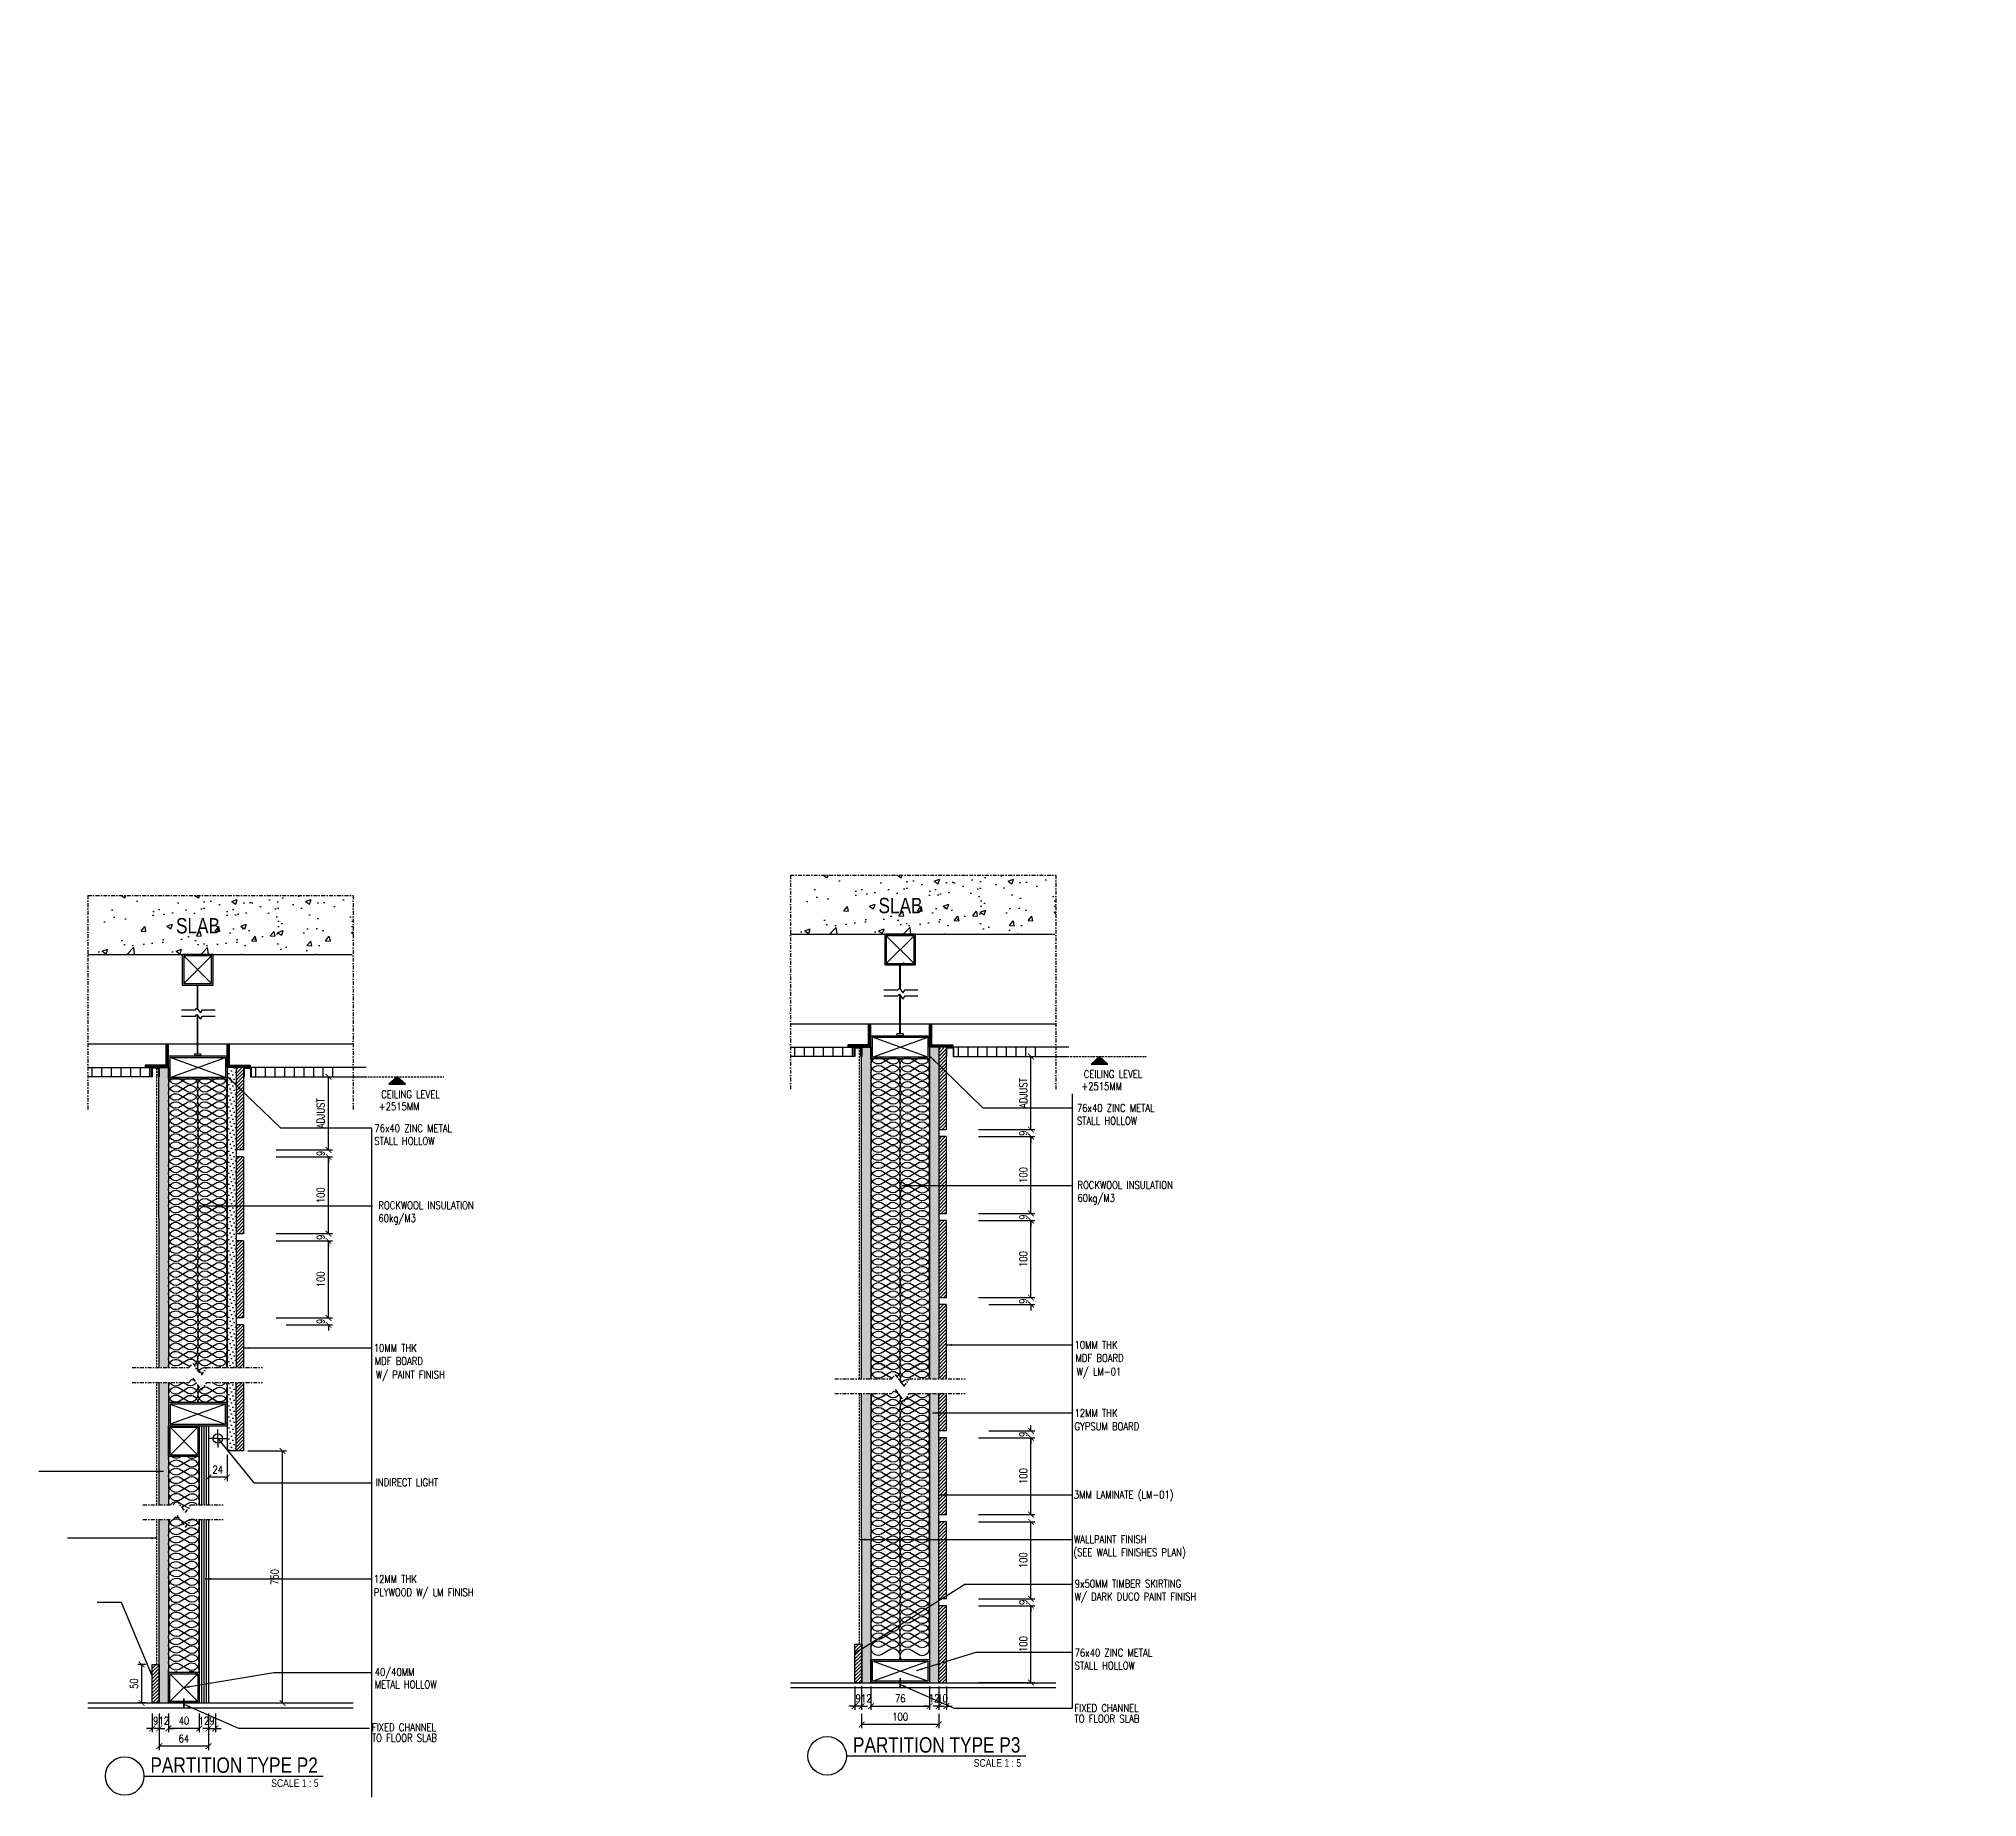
# Model space of a CAD drawing. Header units: millimetres. Extents: x 15742 to 451744, y -68201 to 290383.
# Drawn here: x 16198 to 18714, y 288101 to 290383 of the extents above; entities that cross this region are included whole.
import ezdxf
from ezdxf.enums import TextEntityAlignment as Align

# ---------------------------------------------------------------- set-up
doc = ezdxf.new("R2010")
doc.units = ezdxf.units.MM
doc.header["$LTSCALE"] = 10
doc.header["$MEASUREMENT"] = 0
doc.header["$PDMODE"] = 2
doc.header["$PDSIZE"] = -3
doc.linetypes.add('DASHDOT', pattern=[1, 0.5, -0.25, 0, -0.25])
doc.linetypes.add('HIDDEN', pattern=[0.375, 0.25, -0.125])
doc.layers.get('0').update_dxf_attribs({"linetype": 'CONTINUOUS'})
doc.layers.get('DEFPOINTS').update_dxf_attribs({"linetype": 'CONTINUOUS'})
for name, color, linetype in [('01APP', 1, 'CONTINUOUS'), ('02AFF', 2, 'CONTINUOUS'), ('03ABB', 3, 'CONTINUOUS'), ('03AFP', 3, 'CONTINUOUS'), ('03IPP-parttext', 7, 'CONTINUOUS'), ('04APP', 4, 'CONTINUOUS'), ('A-DETL-03', 3, 'CONTINUOUS')]:
    doc.layers.add(name, color=color, linetype=linetype)
doc.styles.add('DIM', font='ROMANS.shx', dxfattribs={"width": 0.8})
doc.styles.add('JDL', font='ARIALUNI.TTF', dxfattribs={"width": 0.8})
doc.dimstyles.new('D-5', dxfattribs={"dimscale": 5, "dimtxt": 2, "dimasz": 1.5, "dimexe": 1, "dimexo": 1, "dimgap": 1, "dimtad": 1, "dimdec": 0, "dimzin": 0, "dimdsep": 46, "dimtxsty": 'DIM', "dimblk": 'ARCHTICK', "dimcen": 0, "dimclrd": 8, "dimclre": 8, "dimclrt": 3, "dimadec": 0, "dimazin": 0, "dimtfac": 0.5, "dimtdec": 0, "dimtix": 1, "dimtofl": 0, "dimtmove": 2, "dimatfit": 3, "dimfxl": 0, "dimtolj": 1, "dimtzin": 0, "dimarcsym": 0})

msp = doc.modelspace()

# ---------------------------------------------------------------- texts
at = {"layer": '03AFP', "width": 0.8}
for s, height, style, p in [('SLAB', 20, 'JDL', (17287.5611, 289248.1095)), ('SLAB', 20, 'JDL', (16375.7235, 289221.8904)), ('10MM THK', 10, 'DIM', (17541.9901, 288682.9664)), ('10MM THK', 10, 'DIM', (16632.4474, 288679.0625)), ('MDF BOARD', 10, 'DIM', (16633.7859, 288661.9633)), ('MDF BOARD', 10, 'DIM', (17543.3285, 288665.8672)), ('W/ PAINT FINISH', 10, 'DIM', (16635.1348, 288644.2962)), ('W/ LM-01', 10, 'DIM', (17544.6774, 288648.2001)), ('12MM THK', 10, 'DIM', (17541.9901, 288594.4592)), ('GYPSUM BOARD', 10, 'DIM', (17541.9901, 288577.3599)), ('INDIRECT LIGHT', 10, 'DIM', (16635.0288, 288504.7126)), ('3MM LAMINATE (LM-01)', 10, 'DIM', (17541.201, 288488.549)), ('WALLPAINT FINISH', 10, 'DIM', (17541.201, 288430.6322)), ('(SEE WALL FINISHES PLAN)', 10, 'DIM', (17540.6232, 288413.899)), ('12MM THK', 10, 'DIM', (16632.4474, 288379.0923)), ('PLYWOOD W/ LM FINISH', 10, 'DIM', (16632.4474, 288361.9931)), ('40/40MM', 10, 'DIM', (16633.7742, 288258.4316)), ('METAL HOLLOW', 10, 'DIM', (16633.7742, 288242.2411)), ('FIXED CHANNEL', 10, 'DIM', (17541.8689, 288211.5873)), ('FIXED CHANNEL', 10, 'DIM', (16630.0314, 288186.7465)), ('TO FLOOR SLAB', 10, 'DIM', (17541.8689, 288197.8571)), ('TO FLOOR SLAB', 10, 'DIM', (16630.0314, 288173.0163)), ('PARTITION TYPE P3', 20, 'JDL', (17254.4052, 288158.8413)), ('PARTITION TYPE P2', 20, 'JDL', (16342.5676, 288132.6223)), ('SCALE 1 : 5', 10, 'JDL', (17411.1677, 288140.4333)), ('SCALE 1 : 5', 10, 'JDL', (16499.3301, 288114.2142))]:
    msp.add_text(s, height=height, dxfattribs=dict(at, style=style)).set_placement(p)
at = {"layer": '03AFP', "style": 'DIM', "width": 0.8}
for s, p in [('CEILING LEVEL', (17592.0434, 289039.392)), ('CEILING LEVEL', (16680.2059, 289013.173)), ('+2515MM', (17577.2636, 289023.5945)), ('+2515MM', (16665.426, 288997.3755))]:
    msp.add_text(s, height=10, dxfattribs=at).set_placement(p, align=Align.MIDDLE)
at = {"layer": '03AFP', "char_height": 10, "attachment_point": 1, "style": 'DIM'}
for s, insert, width in [('76x40 ZINC METAL\\PSTALL HOLLOW', (17545.1185, 289000.4069), 157.714286), ('76x40 ZINC METAL\\PSTALL HOLLOW', (16633.2809, 288974.1879), 157.714286), ('ROCKWOOL INSULATION\\P60kg/M3', (17545.8249, 288900.298), 146.631373), ('ROCKWOOL INSULATION\\P60kg/M3', (16638.4493, 288874.0789), 146.631373), ('\\A1;9x50MM TIMBER SKIRTING\\PW/ DARK DUCO PAINT FINISH', (17542.2926, 288383.0847), 180.838615), ('76x40 ZINC METAL\\PSTALL HOLLOW', (17542.1186, 288293.4851), 157.714286)]:
    msp.add_mtext(s, dxfattribs=dict(at, insert=insert, width=width))

# ---------------------------------------------------------------- blocks, each defined once
blk = doc.blocks.new('_ARCHTICK')
at = {"color": 0, "linetype": 'ByBlock', "const_width": 0.15}
blk.add_lwpolyline([(-0.5, -0.5), (0.5, 0.5)], dxfattribs=at)
blk = doc.blocks.new('HOLLOW')
at = {"layer": '03AFP'}
h = blk.add_hatch(color=1, dxfattribs=at)
h.paths.add_polyline_path([(0, 40), (0, 0), (40, 0), (40, 40)])
h.paths.add_polyline_path([(38, 38), (38, 2), (2, 2), (2, 38)], flags=16)
for points in [[(0, 40), (0, 0), (40, 0), (40, 40)], [(2, 38), (2, 2), (38, 2), (38, 38)]]:
    blk.add_lwpolyline(points, close=True, dxfattribs=at)
blk = doc.blocks.new('*D10')
at = {"color": 8, "lineweight": -2}
for p, q in [((17417.5, 288458.5), (17490.5, 288458.5)), ((17485.5, 288358.5), (17485.5, 288458.5)), ((17417.5, 288358.5), (17490.5, 288358.5))]:
    blk.add_line(p, q, dxfattribs=at)
at = {"layer": 'DEFPOINTS', "color": 0}
for p in [(17412.5, 288458.5), (17485.5, 288458.5), (17412.5, 288358.5)]:
    blk.add_point(p, dxfattribs=at)
at = {"color": 8, "lineweight": -2, "xscale": 7.5, "yscale": 7.5, "zscale": 7.5}
for p, rotation in [((17485.5, 288458.5), 90), ((17485.5, 288358.5), 270)]:
    blk.add_blockref('_ARCHTICK', p, dxfattribs=dict(at, rotation=rotation))
at = {"color": 3, "insert": (17475.5, 288408.5), "char_height": 10, "attachment_point": 5, "rotation": 90, "style": 'DIM'}
blk.add_mtext('\\A1;100', dxfattribs=at)
blk = doc.blocks.new('*D11')
at = {"color": 8, "lineweight": -2}
for p, q in [((17417.5, 288349.5), (17490.5, 288349.5)), ((17485.5, 288249.8), (17485.5, 288349.5)), ((17417.5, 288249.8), (17490.5, 288249.8))]:
    blk.add_line(p, q, dxfattribs=at)
at = {"layer": 'DEFPOINTS', "color": 0}
for p in [(17412.5, 288349.5), (17485.5, 288349.5), (17412.5, 288249.8)]:
    blk.add_point(p, dxfattribs=at)
at = {"color": 8, "lineweight": -2, "xscale": 7.5, "yscale": 7.5, "zscale": 7.5}
for p, rotation in [((17485.5, 288349.5), 90), ((17485.5, 288249.8), 270)]:
    blk.add_blockref('_ARCHTICK', p, dxfattribs=dict(at, rotation=rotation))
at = {"color": 3, "insert": (17475.5, 288299.7), "char_height": 10, "attachment_point": 5, "rotation": 90, "style": 'DIM'}
blk.add_mtext('\\A1;100', dxfattribs=at)
blk = doc.blocks.new('*D12')
at = {"color": 8, "lineweight": -2}
for p, q in [((17485.5, 288358.5), (17485.5, 288366)), ((17430.6, 288358.5), (17490.5, 288358.5)), ((17430.6, 288349.5), (17490.5, 288349.5)), ((17485.5, 288349.5), (17485.5, 288342))]:
    blk.add_line(p, q, dxfattribs=at)
at = {"layer": 'DEFPOINTS', "color": 0}
for p in [(17425.6, 288358.5), (17425.6, 288349.5), (17485.5, 288358.5)]:
    blk.add_point(p, dxfattribs=at)
at = {"color": 8, "lineweight": -2, "xscale": 7.5, "yscale": 7.5, "zscale": 7.5}
for p, rotation in [((17485.5, 288358.5), 270), ((17485.5, 288349.5), 90)]:
    blk.add_blockref('_ARCHTICK', p, dxfattribs=dict(at, rotation=rotation))
at = {"color": 3, "insert": (17475.5, 288354), "char_height": 10, "attachment_point": 5, "rotation": 90, "style": 'DIM'}
blk.add_mtext('\\A1;9', dxfattribs=at)
blk = doc.blocks.new('*D13')
at = {"color": 8, "lineweight": -2}
for p, q in [((17417.5, 288567.5), (17490.5, 288567.5)), ((17485.5, 288467.8), (17485.5, 288567.5)), ((17417.5, 288467.8), (17490.5, 288467.8))]:
    blk.add_line(p, q, dxfattribs=at)
at = {"layer": 'DEFPOINTS', "color": 0}
for p in [(17412.5, 288567.5), (17485.5, 288567.5), (17412.5, 288467.8)]:
    blk.add_point(p, dxfattribs=at)
at = {"color": 8, "lineweight": -2, "xscale": 7.5, "yscale": 7.5, "zscale": 7.5}
for p, rotation in [((17485.5, 288567.5), 90), ((17485.5, 288467.8), 270)]:
    blk.add_blockref('_ARCHTICK', p, dxfattribs=dict(at, rotation=rotation))
at = {"color": 3, "insert": (17475.5, 288517.7), "char_height": 10, "attachment_point": 5, "rotation": 90, "style": 'DIM'}
blk.add_mtext('\\A1;100', dxfattribs=at)
blk = doc.blocks.new('*D14')
at = {"color": 8, "lineweight": -2}
for p, q in [((17430.6, 288576.5), (17490.5, 288576.5)), ((17430.6, 288567.5), (17490.5, 288567.5)), ((17485.5, 288576.5), (17485.5, 288584)), ((17485.5, 288567.5), (17485.5, 288560))]:
    blk.add_line(p, q, dxfattribs=at)
at = {"layer": 'DEFPOINTS', "color": 0}
for p in [(17425.6, 288576.5), (17425.6, 288567.5), (17485.5, 288576.5)]:
    blk.add_point(p, dxfattribs=at)
at = {"color": 8, "lineweight": -2, "xscale": 7.5, "yscale": 7.5, "zscale": 7.5}
for p, rotation in [((17485.5, 288576.5), 270), ((17485.5, 288567.5), 90)]:
    blk.add_blockref('_ARCHTICK', p, dxfattribs=dict(at, rotation=rotation))
at = {"color": 3, "insert": (17475.5, 288572), "char_height": 10, "attachment_point": 5, "rotation": 90, "style": 'DIM'}
blk.add_mtext('\\A1;9', dxfattribs=at)
blk = doc.blocks.new('*D15')
at = {"color": 8, "lineweight": -2}
for p, q in [((17417.5, 288849.3), (17490.5, 288849.3)), ((17485.5, 288749.3), (17485.5, 288849.3)), ((17417.5, 288749.3), (17490.5, 288749.3))]:
    blk.add_line(p, q, dxfattribs=at)
at = {"layer": 'DEFPOINTS', "color": 0}
for p in [(17412.5, 288849.3), (17485.5, 288849.3), (17412.5, 288749.3)]:
    blk.add_point(p, dxfattribs=at)
at = {"color": 8, "lineweight": -2, "xscale": 7.5, "yscale": 7.5, "zscale": 7.5}
for p, rotation in [((17485.5, 288849.3), 90), ((17485.5, 288749.3), 270)]:
    blk.add_blockref('_ARCHTICK', p, dxfattribs=dict(at, rotation=rotation))
at = {"color": 3, "insert": (17475.5, 288799.3), "char_height": 10, "attachment_point": 5, "rotation": 90, "style": 'DIM'}
blk.add_mtext('\\A1;100', dxfattribs=at)
blk = doc.blocks.new('*D16')
at = {"color": 8, "lineweight": -2}
for p, q in [((17430.6, 288749.3), (17490.5, 288749.3)), ((17430.6, 288740.3), (17490.5, 288740.3)), ((17485.5, 288749.3), (17485.5, 288756.8)), ((17485.5, 288740.3), (17485.5, 288732.8))]:
    blk.add_line(p, q, dxfattribs=at)
at = {"layer": 'DEFPOINTS', "color": 0}
for p in [(17425.6, 288749.3), (17425.6, 288740.3), (17485.5, 288749.3)]:
    blk.add_point(p, dxfattribs=at)
at = {"color": 8, "lineweight": -2, "xscale": 7.5, "yscale": 7.5, "zscale": 7.5}
for p, rotation in [((17485.5, 288749.3), 270), ((17485.5, 288740.3), 90)]:
    blk.add_blockref('_ARCHTICK', p, dxfattribs=dict(at, rotation=rotation))
at = {"color": 3, "insert": (17475.5, 288744.8), "char_height": 10, "attachment_point": 5, "rotation": 90, "style": 'DIM'}
blk.add_mtext('\\A1;9', dxfattribs=at)
blk = doc.blocks.new('*D17')
at = {"color": 8, "lineweight": -2}
for p, q in [((17417.5, 289062.3), (17490.5, 289062.3)), ((17485.5, 288967.3), (17485.5, 289062.3)), ((17417.5, 288967.3), (17490.5, 288967.3))]:
    blk.add_line(p, q, dxfattribs=at)
at = {"layer": 'DEFPOINTS', "color": 0}
for p in [(17412.5, 289062.3), (17485.5, 289062.3), (17412.5, 288967.3)]:
    blk.add_point(p, dxfattribs=at)
at = {"color": 8, "lineweight": -2, "xscale": 7.5, "yscale": 7.5, "zscale": 7.5}
for p, rotation in [((17485.5, 289062.3), 90), ((17485.5, 288967.3), 270)]:
    blk.add_blockref('_ARCHTICK', p, dxfattribs=dict(at, rotation=rotation))
at = {"color": 3, "insert": (17475.5, 289014.8), "char_height": 10, "attachment_point": 5, "rotation": 90, "style": 'DIM'}
blk.add_mtext('\\A1;ADJUST', dxfattribs=at)
blk = doc.blocks.new('*D18')
at = {"color": 8, "lineweight": -2}
for p, q in [((17417.5, 288958.3), (17490.5, 288958.3)), ((17485.5, 288858.6), (17485.5, 288958.3)), ((17417.5, 288858.6), (17490.5, 288858.6))]:
    blk.add_line(p, q, dxfattribs=at)
at = {"layer": 'DEFPOINTS', "color": 0}
for p in [(17412.5, 288958.3), (17485.5, 288958.3), (17412.5, 288858.6)]:
    blk.add_point(p, dxfattribs=at)
at = {"color": 8, "lineweight": -2, "xscale": 7.5, "yscale": 7.5, "zscale": 7.5}
for p, rotation in [((17485.5, 288958.3), 90), ((17485.5, 288858.6), 270)]:
    blk.add_blockref('_ARCHTICK', p, dxfattribs=dict(at, rotation=rotation))
at = {"color": 3, "insert": (17475.5, 288908.4), "char_height": 10, "attachment_point": 5, "rotation": 90, "style": 'DIM'}
blk.add_mtext('\\A1;100', dxfattribs=at)
blk = doc.blocks.new('*D19')
at = {"color": 8, "lineweight": -2}
for p, q in [((17430.6, 288967.3), (17490.5, 288967.3)), ((17485.5, 288967.3), (17485.5, 288974.8)), ((17430.6, 288958.3), (17490.5, 288958.3)), ((17485.5, 288958.3), (17485.5, 288950.8))]:
    blk.add_line(p, q, dxfattribs=at)
at = {"layer": 'DEFPOINTS', "color": 0}
for p in [(17425.6, 288967.3), (17485.5, 288967.3), (17425.6, 288958.3)]:
    blk.add_point(p, dxfattribs=at)
at = {"color": 8, "lineweight": -2, "xscale": 7.5, "yscale": 7.5, "zscale": 7.5}
for p, rotation in [((17485.5, 288967.3), 270), ((17485.5, 288958.3), 90)]:
    blk.add_blockref('_ARCHTICK', p, dxfattribs=dict(at, rotation=rotation))
at = {"color": 3, "insert": (17475.5, 288962.8), "char_height": 10, "attachment_point": 5, "rotation": 90, "style": 'DIM'}
blk.add_mtext('\\A1;9', dxfattribs=at)
blk = doc.blocks.new('*D20')
at = {"color": 8, "lineweight": -2}
for p, q in [((17485.5, 288858.6), (17485.5, 288866.1)), ((17447.2, 288858.6), (17490.5, 288858.6)), ((17447.2, 288849.3), (17490.5, 288849.3)), ((17485.5, 288849.3), (17485.5, 288841.8))]:
    blk.add_line(p, q, dxfattribs=at)
at = {"layer": 'DEFPOINTS', "color": 0}
for p in [(17442.2, 288858.6), (17442.2, 288849.3), (17485.5, 288849.3)]:
    blk.add_point(p, dxfattribs=at)
at = {"color": 8, "lineweight": -2, "xscale": 7.5, "yscale": 7.5, "zscale": 7.5}
for p, rotation in [((17485.5, 288858.6), 270), ((17485.5, 288849.3), 90)]:
    blk.add_blockref('_ARCHTICK', p, dxfattribs=dict(at, rotation=rotation))
at = {"color": 3, "insert": (17475.5, 288853.9), "char_height": 10, "attachment_point": 5, "rotation": 90, "style": 'DIM'}
blk.add_mtext('\\A1;9', dxfattribs=at)
blk = doc.blocks.new('*D30')
at = {"color": 8, "lineweight": -2}
for p, q in [((17256.7, 288244.5), (17256.7, 288214.2)), ((17265.7, 288244.5), (17265.7, 288214.2)), ((17256.7, 288219.2), (17249.2, 288219.2)), ((17265.7, 288219.2), (17273.2, 288219.2))]:
    blk.add_line(p, q, dxfattribs=at)
at = {"layer": 'DEFPOINTS', "color": 0}
for p in [(17256.7, 288249.5), (17265.7, 288249.5), (17265.7, 288219.2)]:
    blk.add_point(p, dxfattribs=at)
at = {"color": 8, "lineweight": -2, "xscale": 7.5, "yscale": 7.5, "zscale": 7.5}
blk.add_blockref('_ARCHTICK', (17256.7, 288219.2), dxfattribs=at)
at = {"color": 8, "lineweight": -2, "xscale": 7.5, "yscale": 7.5, "zscale": 7.5, "rotation": 180}
blk.add_blockref('_ARCHTICK', (17265.7, 288219.2), dxfattribs=at)
at = {"color": 3, "insert": (17261.2, 288229.2), "char_height": 10, "attachment_point": 5, "style": 'DIM'}
blk.add_mtext('\\A1;9', dxfattribs=at)
blk = doc.blocks.new('*D31')
at = {"color": 8, "lineweight": -2}
for p, q in [((17265.7, 288244.5), (17265.7, 288214.2)), ((17277.8, 288244.5), (17277.8, 288214.2)), ((17265.7, 288219.2), (17258.2, 288219.2)), ((17277.8, 288219.2), (17285.3, 288219.2))]:
    blk.add_line(p, q, dxfattribs=at)
at = {"layer": 'DEFPOINTS', "color": 0}
for p in [(17265.7, 288249.5), (17277.8, 288249.5), (17277.8, 288219.2)]:
    blk.add_point(p, dxfattribs=at)
at = {"color": 8, "lineweight": -2, "xscale": 7.5, "yscale": 7.5, "zscale": 7.5}
blk.add_blockref('_ARCHTICK', (17265.7, 288219.2), dxfattribs=at)
at = {"color": 8, "lineweight": -2, "xscale": 7.5, "yscale": 7.5, "zscale": 7.5, "rotation": 180}
blk.add_blockref('_ARCHTICK', (17277.8, 288219.2), dxfattribs=at)
at = {"color": 3, "insert": (17271.8, 288229.2), "char_height": 10, "attachment_point": 5, "style": 'DIM'}
blk.add_mtext('\\A1;12', dxfattribs=at)
blk = doc.blocks.new('*D32')
at = {"color": 8, "lineweight": -2}
for p, q in [((17277.8, 288244.5), (17277.8, 288214.2)), ((17353.8, 288244.5), (17353.8, 288214.2)), ((17277.8, 288219.2), (17353.8, 288219.2))]:
    blk.add_line(p, q, dxfattribs=at)
at = {"layer": 'DEFPOINTS', "color": 0}
for p in [(17277.8, 288249.5), (17353.8, 288249.5), (17353.8, 288219.2)]:
    blk.add_point(p, dxfattribs=at)
at = {"color": 8, "lineweight": -2, "xscale": 7.5, "yscale": 7.5, "zscale": 7.5, "rotation": 180}
blk.add_blockref('_ARCHTICK', (17277.8, 288219.2), dxfattribs=at)
at = {"color": 8, "lineweight": -2, "xscale": 7.5, "yscale": 7.5, "zscale": 7.5}
blk.add_blockref('_ARCHTICK', (17353.8, 288219.2), dxfattribs=at)
at = {"color": 3, "insert": (17315.8, 288229.2), "char_height": 10, "attachment_point": 5, "style": 'DIM'}
blk.add_mtext('\\A1;76', dxfattribs=at)
blk = doc.blocks.new('*D33')
at = {"color": 8, "lineweight": -2}
for p, q in [((17353.8, 288244.5), (17353.8, 288214.2)), ((17365.7, 288244.5), (17365.7, 288214.2)), ((17353.8, 288219.2), (17346.3, 288219.2)), ((17365.7, 288219.2), (17373.2, 288219.2))]:
    blk.add_line(p, q, dxfattribs=at)
at = {"layer": 'DEFPOINTS', "color": 0}
for p in [(17353.8, 288249.5), (17365.7, 288249.5), (17365.7, 288219.2)]:
    blk.add_point(p, dxfattribs=at)
at = {"color": 8, "lineweight": -2, "xscale": 7.5, "yscale": 7.5, "zscale": 7.5}
blk.add_blockref('_ARCHTICK', (17353.8, 288219.2), dxfattribs=at)
at = {"color": 8, "lineweight": -2, "xscale": 7.5, "yscale": 7.5, "zscale": 7.5, "rotation": 180}
blk.add_blockref('_ARCHTICK', (17365.7, 288219.2), dxfattribs=at)
at = {"color": 3, "insert": (17359.8, 288229.2), "char_height": 10, "attachment_point": 5, "style": 'DIM'}
blk.add_mtext('\\A1;12', dxfattribs=at)
blk = doc.blocks.new('*D34')
at = {"color": 8, "lineweight": -2}
for p, q in [((17365.7, 288244.5), (17365.7, 288214.2)), ((17375.7, 288244.5), (17375.7, 288214.2)), ((17365.7, 288219.2), (17358.2, 288219.2)), ((17375.7, 288219.2), (17383.2, 288219.2))]:
    blk.add_line(p, q, dxfattribs=at)
at = {"layer": 'DEFPOINTS', "color": 0}
for p in [(17365.7, 288249.5), (17375.7, 288249.5), (17375.7, 288219.2)]:
    blk.add_point(p, dxfattribs=at)
at = {"color": 8, "lineweight": -2, "xscale": 7.5, "yscale": 7.5, "zscale": 7.5}
blk.add_blockref('_ARCHTICK', (17365.7, 288219.2), dxfattribs=at)
at = {"color": 8, "lineweight": -2, "xscale": 7.5, "yscale": 7.5, "zscale": 7.5, "rotation": 180}
blk.add_blockref('_ARCHTICK', (17375.7, 288219.2), dxfattribs=at)
at = {"color": 3, "insert": (17370.7, 288229.2), "char_height": 10, "attachment_point": 5, "style": 'DIM'}
blk.add_mtext('\\A1;10', dxfattribs=at)
blk = doc.blocks.new('*D35')
at = {"color": 8, "lineweight": -2}
for p, q in [((17265.7, 288209.2), (17265.7, 288190.4)), ((17365.7, 288195.4), (17265.7, 288195.4)), ((17365.7, 288209.2), (17365.7, 288190.4))]:
    blk.add_line(p, q, dxfattribs=at)
at = {"layer": 'DEFPOINTS', "color": 0}
for p in [(17265.7, 288214.2), (17365.7, 288214.2), (17265.7, 288195.4)]:
    blk.add_point(p, dxfattribs=at)
at = {"color": 8, "lineweight": -2, "xscale": 7.5, "yscale": 7.5, "zscale": 7.5, "rotation": 180}
blk.add_blockref('_ARCHTICK', (17265.7, 288195.4), dxfattribs=at)
at = {"color": 8, "lineweight": -2, "xscale": 7.5, "yscale": 7.5, "zscale": 7.5}
blk.add_blockref('_ARCHTICK', (17365.7, 288195.4), dxfattribs=at)
at = {"color": 3, "insert": (17315.7, 288205.4), "char_height": 10, "attachment_point": 5, "style": 'DIM'}
blk.add_mtext('\\A1;100', dxfattribs=at)
blk = doc.blocks.new('*D36')
at = {"layer": '03AFP', "color": 8, "lineweight": -2}
for p, q in [((16365.9, 288209.6), (16365.9, 288185.2)), ((16406, 288190.2), (16365.9, 288190.2)), ((16406, 288209.6), (16406, 288185.2))]:
    blk.add_line(p, q, dxfattribs=at)
at = {"layer": 'DEFPOINTS', "color": 0}
for p in [(16365.9, 288214.6), (16406, 288214.6), (16365.9, 288190.2)]:
    blk.add_point(p, dxfattribs=at)
at = {"layer": '03AFP', "color": 8, "lineweight": -2, "xscale": 7.5, "yscale": 7.5, "zscale": 7.5, "rotation": 180}
blk.add_blockref('_ARCHTICK', (16365.9, 288190.2), dxfattribs=at)
at = {"layer": '03AFP', "color": 8, "lineweight": -2, "xscale": 7.5, "yscale": 7.5, "zscale": 7.5}
blk.add_blockref('_ARCHTICK', (16406, 288190.2), dxfattribs=at)
at = {"layer": '03AFP', "color": 3, "insert": (16386, 288200.2), "char_height": 10, "attachment_point": 5, "style": 'DIM'}
blk.add_mtext('\\A1;40', dxfattribs=at)
blk = doc.blocks.new('*D37')
at = {"layer": '02AFF', "color": 8, "lineweight": -2}
for p, q in [((16353.9, 288204.6), (16353.9, 288162.1)), ((16418, 288204.6), (16418, 288162.1)), ((16418, 288167.1), (16353.9, 288167.1))]:
    blk.add_line(p, q, dxfattribs=at)
at = {"layer": 'DEFPOINTS', "color": 0}
for p in [(16353.9, 288209.6), (16418, 288209.6), (16353.9, 288167.1)]:
    blk.add_point(p, dxfattribs=at)
at = {"layer": '02AFF', "color": 8, "lineweight": -2, "xscale": 7.5, "yscale": 7.5, "zscale": 7.5, "rotation": 180}
blk.add_blockref('_ARCHTICK', (16353.9, 288167.1), dxfattribs=at)
at = {"layer": '02AFF', "color": 8, "lineweight": -2, "xscale": 7.5, "yscale": 7.5, "zscale": 7.5}
blk.add_blockref('_ARCHTICK', (16418, 288167.1), dxfattribs=at)
at = {"layer": '02AFF', "color": 3, "insert": (16386, 288177.1), "char_height": 10, "attachment_point": 5, "style": 'DIM'}
blk.add_mtext('\\A1;64', dxfattribs=at)
blk = doc.blocks.new('*D38')
at = {"layer": '03AFP', "color": 8, "lineweight": -2}
for p, q in [((16336.8, 288273.3), (16326.2, 288273.3)), ((16331.2, 288223.3), (16331.2, 288273.3)), ((16336.8, 288223.3), (16326.2, 288223.3))]:
    blk.add_line(p, q, dxfattribs=at)
at = {"layer": 'DEFPOINTS', "color": 0}
for p in [(16331.2, 288273.3), (16341.8, 288273.3), (16341.8, 288223.3)]:
    blk.add_point(p, dxfattribs=at)
at = {"layer": '03AFP', "color": 8, "lineweight": -2, "xscale": 7.5, "yscale": 7.5, "zscale": 7.5}
for p, rotation in [((16331.2, 288273.3), 90), ((16331.2, 288223.3), 270)]:
    blk.add_blockref('_ARCHTICK', p, dxfattribs=dict(at, rotation=rotation))
at = {"layer": '03AFP', "color": 3, "insert": (16321.2, 288248.3), "char_height": 10, "attachment_point": 5, "rotation": 90, "style": 'DIM'}
blk.add_mtext('\\A1;50', dxfattribs=at)
blk = doc.blocks.new('*D39')
at = {"layer": '03AFP', "color": 8, "lineweight": -2}
for p, q in [((16418, 288190.2), (16410.5, 288190.2)), ((16418, 288209.6), (16418, 288185.2)), ((16427, 288209.6), (16427, 288185.2)), ((16427, 288190.2), (16434.5, 288190.2))]:
    blk.add_line(p, q, dxfattribs=at)
at = {"layer": 'DEFPOINTS', "color": 0}
for p in [(16418, 288214.6), (16427, 288214.6), (16418, 288190.2)]:
    blk.add_point(p, dxfattribs=at)
at = {"layer": '03AFP', "color": 8, "lineweight": -2, "xscale": 7.5, "yscale": 7.5, "zscale": 7.5}
blk.add_blockref('_ARCHTICK', (16418, 288190.2), dxfattribs=at)
at = {"layer": '03AFP', "color": 8, "lineweight": -2, "xscale": 7.5, "yscale": 7.5, "zscale": 7.5, "rotation": 180}
blk.add_blockref('_ARCHTICK', (16427, 288190.2), dxfattribs=at)
at = {"layer": '03AFP', "color": 3, "insert": (16422.5, 288200.2), "char_height": 10, "attachment_point": 5, "style": 'DIM'}
blk.add_mtext('\\A1;9', dxfattribs=at)
blk = doc.blocks.new('*D40')
at = {"layer": '03AFP', "color": 8, "lineweight": -2}
for p, q in [((16406, 288190.2), (16398.5, 288190.2)), ((16406, 288209.6), (16406, 288185.2)), ((16418, 288209.6), (16418, 288185.2)), ((16418, 288190.2), (16425.5, 288190.2))]:
    blk.add_line(p, q, dxfattribs=at)
at = {"layer": 'DEFPOINTS', "color": 0}
for p in [(16406, 288214.6), (16418, 288214.6), (16406, 288190.2)]:
    blk.add_point(p, dxfattribs=at)
at = {"layer": '03AFP', "color": 8, "lineweight": -2, "xscale": 7.5, "yscale": 7.5, "zscale": 7.5}
blk.add_blockref('_ARCHTICK', (16406, 288190.2), dxfattribs=at)
at = {"layer": '03AFP', "color": 8, "lineweight": -2, "xscale": 7.5, "yscale": 7.5, "zscale": 7.5, "rotation": 180}
blk.add_blockref('_ARCHTICK', (16418, 288190.2), dxfattribs=at)
at = {"layer": '03AFP', "color": 3, "insert": (16412, 288200.2), "char_height": 10, "attachment_point": 5, "style": 'DIM'}
blk.add_mtext('\\A1;12', dxfattribs=at)
blk = doc.blocks.new('*D41')
at = {"layer": '03AFP', "color": 8, "lineweight": -2}
for p, q in [((16344.9, 288190.2), (16337.4, 288190.2)), ((16344.9, 288209.6), (16344.9, 288185.2)), ((16353.9, 288209.6), (16353.9, 288185.2)), ((16353.9, 288190.2), (16361.4, 288190.2))]:
    blk.add_line(p, q, dxfattribs=at)
at = {"layer": 'DEFPOINTS', "color": 0}
for p in [(16344.9, 288214.6), (16353.9, 288214.6), (16353.9, 288190.2)]:
    blk.add_point(p, dxfattribs=at)
at = {"layer": '03AFP', "color": 8, "lineweight": -2, "xscale": 7.5, "yscale": 7.5, "zscale": 7.5}
blk.add_blockref('_ARCHTICK', (16344.9, 288190.2), dxfattribs=at)
at = {"layer": '03AFP', "color": 8, "lineweight": -2, "xscale": 7.5, "yscale": 7.5, "zscale": 7.5, "rotation": 180}
blk.add_blockref('_ARCHTICK', (16353.9, 288190.2), dxfattribs=at)
at = {"layer": '03AFP', "color": 3, "insert": (16349.4, 288200.2), "char_height": 10, "attachment_point": 5, "style": 'DIM'}
blk.add_mtext('\\A1;9', dxfattribs=at)
blk = doc.blocks.new('*D42')
at = {"layer": '03AFP', "color": 8, "lineweight": -2}
for p, q in [((16353.9, 288190.2), (16346.4, 288190.2)), ((16353.9, 288209.6), (16353.9, 288185.2)), ((16365.9, 288209.6), (16365.9, 288185.2)), ((16365.9, 288190.2), (16373.4, 288190.2))]:
    blk.add_line(p, q, dxfattribs=at)
at = {"layer": 'DEFPOINTS', "color": 0}
for p in [(16353.9, 288214.6), (16365.9, 288214.6), (16365.9, 288190.2)]:
    blk.add_point(p, dxfattribs=at)
at = {"layer": '03AFP', "color": 8, "lineweight": -2, "xscale": 7.5, "yscale": 7.5, "zscale": 7.5}
blk.add_blockref('_ARCHTICK', (16353.9, 288190.2), dxfattribs=at)
at = {"layer": '03AFP', "color": 8, "lineweight": -2, "xscale": 7.5, "yscale": 7.5, "zscale": 7.5, "rotation": 180}
blk.add_blockref('_ARCHTICK', (16365.9, 288190.2), dxfattribs=at)
at = {"layer": '03AFP', "color": 3, "insert": (16359.9, 288200.2), "char_height": 10, "attachment_point": 5, "style": 'DIM'}
blk.add_mtext('\\A1;12', dxfattribs=at)
blk = doc.blocks.new('*D43')
at = {"color": 8, "lineweight": -2}
for p, q in [((16505.7, 288823), (16578.7, 288823)), ((16573.7, 288723), (16573.7, 288823)), ((16505.7, 288723), (16578.7, 288723))]:
    blk.add_line(p, q, dxfattribs=at)
at = {"layer": 'DEFPOINTS', "color": 0}
for p in [(16500.7, 288823), (16573.7, 288823), (16500.7, 288723)]:
    blk.add_point(p, dxfattribs=at)
at = {"color": 8, "lineweight": -2, "xscale": 7.5, "yscale": 7.5, "zscale": 7.5}
for p, rotation in [((16573.7, 288823), 90), ((16573.7, 288723), 270)]:
    blk.add_blockref('_ARCHTICK', p, dxfattribs=dict(at, rotation=rotation))
at = {"color": 3, "insert": (16563.7, 288773), "char_height": 10, "attachment_point": 5, "rotation": 90, "style": 'DIM'}
blk.add_mtext('\\A1;100', dxfattribs=at)
blk = doc.blocks.new('*D44')
at = {"color": 8, "lineweight": -2}
for p, q in [((16518.8, 288723), (16578.7, 288723)), ((16573.7, 288723), (16573.7, 288730.5)), ((16518.8, 288714), (16578.7, 288714)), ((16573.7, 288714), (16573.7, 288706.5))]:
    blk.add_line(p, q, dxfattribs=at)
at = {"layer": 'DEFPOINTS', "color": 0}
for p in [(16513.8, 288723), (16573.7, 288723), (16513.8, 288714)]:
    blk.add_point(p, dxfattribs=at)
at = {"color": 8, "lineweight": -2, "xscale": 7.5, "yscale": 7.5, "zscale": 7.5}
for p, rotation in [((16573.7, 288723), 270), ((16573.7, 288714), 90)]:
    blk.add_blockref('_ARCHTICK', p, dxfattribs=dict(at, rotation=rotation))
at = {"color": 3, "insert": (16563.7, 288718.5), "char_height": 10, "attachment_point": 5, "rotation": 90, "style": 'DIM'}
blk.add_mtext('\\A1;9', dxfattribs=at)
blk = doc.blocks.new('*D45')
at = {"color": 8, "lineweight": -2}
for p, q in [((16505.7, 289036), (16578.7, 289036)), ((16573.7, 288941), (16573.7, 289036)), ((16505.7, 288941), (16578.7, 288941))]:
    blk.add_line(p, q, dxfattribs=at)
at = {"layer": 'DEFPOINTS', "color": 0}
for p in [(16500.7, 289036), (16573.7, 289036), (16500.7, 288941)]:
    blk.add_point(p, dxfattribs=at)
at = {"color": 8, "lineweight": -2, "xscale": 7.5, "yscale": 7.5, "zscale": 7.5}
for p, rotation in [((16573.7, 289036), 90), ((16573.7, 288941), 270)]:
    blk.add_blockref('_ARCHTICK', p, dxfattribs=dict(at, rotation=rotation))
at = {"color": 3, "insert": (16563.7, 288988.5), "char_height": 10, "attachment_point": 5, "rotation": 90, "style": 'DIM'}
blk.add_mtext('\\A1;ADJUST', dxfattribs=at)
blk = doc.blocks.new('*D46')
at = {"color": 8, "lineweight": -2}
for p, q in [((16505.7, 288932), (16578.7, 288932)), ((16573.7, 288832.4), (16573.7, 288932)), ((16505.7, 288832.4), (16578.7, 288832.4))]:
    blk.add_line(p, q, dxfattribs=at)
at = {"layer": 'DEFPOINTS', "color": 0}
for p in [(16500.7, 288932), (16573.7, 288932), (16500.7, 288832.4)]:
    blk.add_point(p, dxfattribs=at)
at = {"color": 8, "lineweight": -2, "xscale": 7.5, "yscale": 7.5, "zscale": 7.5}
for p, rotation in [((16573.7, 288932), 90), ((16573.7, 288832.4), 270)]:
    blk.add_blockref('_ARCHTICK', p, dxfattribs=dict(at, rotation=rotation))
at = {"color": 3, "insert": (16563.7, 288882.2), "char_height": 10, "attachment_point": 5, "rotation": 90, "style": 'DIM'}
blk.add_mtext('\\A1;100', dxfattribs=at)
blk = doc.blocks.new('*D47')
at = {"color": 8, "lineweight": -2}
for p, q in [((16518.8, 288941), (16578.7, 288941)), ((16573.7, 288941), (16573.7, 288948.5)), ((16518.8, 288932), (16578.7, 288932)), ((16573.7, 288932), (16573.7, 288924.5))]:
    blk.add_line(p, q, dxfattribs=at)
at = {"layer": 'DEFPOINTS', "color": 0}
for p in [(16513.8, 288941), (16573.7, 288941), (16513.8, 288932)]:
    blk.add_point(p, dxfattribs=at)
at = {"color": 8, "lineweight": -2, "xscale": 7.5, "yscale": 7.5, "zscale": 7.5}
for p, rotation in [((16573.7, 288941), 270), ((16573.7, 288932), 90)]:
    blk.add_blockref('_ARCHTICK', p, dxfattribs=dict(at, rotation=rotation))
at = {"color": 3, "insert": (16563.7, 288936.5), "char_height": 10, "attachment_point": 5, "rotation": 90, "style": 'DIM'}
blk.add_mtext('\\A1;9', dxfattribs=at)
blk = doc.blocks.new('*D48')
at = {"color": 8, "lineweight": -2}
for p, q in [((16535.4, 288832.4), (16578.7, 288832.4)), ((16535.4, 288823), (16578.7, 288823)), ((16573.7, 288832.4), (16573.7, 288839.9)), ((16573.7, 288823), (16573.7, 288815.5))]:
    blk.add_line(p, q, dxfattribs=at)
at = {"layer": 'DEFPOINTS', "color": 0}
for p in [(16530.4, 288832.4), (16530.4, 288823), (16573.7, 288823)]:
    blk.add_point(p, dxfattribs=at)
at = {"color": 8, "lineweight": -2, "xscale": 7.5, "yscale": 7.5, "zscale": 7.5}
for p, rotation in [((16573.7, 288832.4), 270), ((16573.7, 288823), 90)]:
    blk.add_blockref('_ARCHTICK', p, dxfattribs=dict(at, rotation=rotation))
at = {"color": 3, "insert": (16563.7, 288827.7), "char_height": 10, "attachment_point": 5, "rotation": 90, "style": 'DIM'}
blk.add_mtext('\\A1;9', dxfattribs=at)
blk = doc.blocks.new('*D49')
at = {"color": 8, "lineweight": -2}
for p, q in [((16418, 288545.3), (16418, 288511.1)), ((16442, 288545.3), (16442, 288511.1)), ((16442, 288516.1), (16418, 288516.1))]:
    blk.add_line(p, q, dxfattribs=at)
at = {"layer": 'DEFPOINTS', "color": 0}
for p in [(16418, 288550.3), (16442, 288550.3), (16418, 288516.1)]:
    blk.add_point(p, dxfattribs=at)
at = {"color": 8, "lineweight": -2, "xscale": 7.5, "yscale": 7.5, "zscale": 7.5, "rotation": 180}
blk.add_blockref('_ARCHTICK', (16418, 288516.1), dxfattribs=at)
at = {"color": 8, "lineweight": -2, "xscale": 7.5, "yscale": 7.5, "zscale": 7.5}
blk.add_blockref('_ARCHTICK', (16442, 288516.1), dxfattribs=at)
at = {"color": 3, "insert": (16430, 288526.1), "char_height": 10, "attachment_point": 5, "style": 'DIM'}
blk.add_mtext('\\A1;24', dxfattribs=at)
blk = doc.blocks.new('*D50')
at = {"color": 8, "lineweight": -2}
for p, q in [((16468.8, 288550.3), (16519, 288550.3)), ((16514, 288223.3), (16514, 288550.3)), ((16493.8, 288223.3), (16519, 288223.3))]:
    blk.add_line(p, q, dxfattribs=at)
at = {"layer": 'DEFPOINTS', "color": 0}
for p in [(16463.8, 288550.3), (16514, 288550.3), (16488.8, 288223.3)]:
    blk.add_point(p, dxfattribs=at)
at = {"color": 8, "lineweight": -2, "xscale": 7.5, "yscale": 7.5, "zscale": 7.5}
for p, rotation in [((16514, 288550.3), 90), ((16514, 288223.3), 270)]:
    blk.add_blockref('_ARCHTICK', p, dxfattribs=dict(at, rotation=rotation))
at = {"color": 3, "insert": (16504, 288386.8), "char_height": 10, "attachment_point": 5, "rotation": 90, "style": 'DIM'}
blk.add_mtext('\\A1;750', dxfattribs=at)

# ---------------------------------------------------------------- dimensions: what is measured, and where the dimension line sits
at = {"color": 253}
for base, p1, p2, picture, middle in [((17485.5475, 289062.2517), (17412.5259, 288967.2517), (17412.5259, 289062.2517), '*D17', (17475.5475, 289014.7517)), ((16573.7099, 289036.0326), (16500.6883, 288941.0326), (16500.6883, 289036.0326), '*D45', (16563.7099, 288988.5326))]:
    dim = msp.add_linear_dim(base=base, p1=p1, p2=p2, angle=90, text='ADJUST', dimstyle='D-5', dxfattribs=at)
    dim.commit()
    dim.dimension.update_dxf_attribs({"geometry": picture, "text_midpoint": middle})
for base, p1, p2, picture, middle in [((17485.5475, 288967.2517), (17425.6431, 288958.2517), (17425.6431, 288967.2517), '*D19', (17475.5475, 288962.7517)), ((16573.7099, 288941.0326), (16513.8056, 288932.0326), (16513.8056, 288941.0326), '*D47', (16563.7099, 288936.5326)), ((17485.5475, 288958.2517), (17412.5259, 288858.585), (17412.5259, 288958.2517), '*D18', (17475.5475, 288908.4183)), ((16573.7099, 288932.0326), (16500.6883, 288832.366), (16500.6883, 288932.0326), '*D46', (16563.7099, 288882.1993)), ((17485.5475, 288849.2517), (17442.2256, 288858.585), (17442.2256, 288849.2517), '*D20', (17475.5475, 288853.9183)), ((17485.5475, 288849.2517), (17412.5259, 288749.2517), (17412.5259, 288849.2517), '*D15', (17475.5475, 288799.2517)), ((16573.7099, 288823.0326), (16500.6883, 288723.0326), (16500.6883, 288823.0326), '*D43', (16563.7099, 288773.0326)), ((16573.7099, 288823.0326), (16530.388, 288832.366), (16530.388, 288823.0326), '*D48', (16563.7099, 288827.6993)), ((17485.5475, 288749.2517), (17425.6431, 288740.2517), (17425.6431, 288749.2517), '*D16', (17475.5475, 288744.7517)), ((16573.7099, 288723.0326), (16513.8056, 288714.0326), (16513.8056, 288723.0326), '*D44', (16563.7099, 288718.5326)), ((17485.5475, 288567.4894), (17412.5259, 288467.8227), (17412.5259, 288567.4894), '*D13', (17475.5475, 288517.6561)), ((17485.5475, 288576.4894), (17425.6431, 288567.4894), (17425.6431, 288576.4894), '*D14', (17475.5475, 288571.9894)), ((17485.5475, 288458.4894), (17412.5259, 288358.4894), (17412.5259, 288458.4894), '*D10', (17475.5475, 288408.4894)), ((17485.5475, 288358.4894), (17425.6431, 288349.4894), (17425.6431, 288358.4894), '*D12', (17475.5475, 288353.9894)), ((17485.5475, 288349.4894), (17412.5259, 288249.8227), (17412.5259, 288349.4894), '*D11', (17475.5475, 288299.6561))]:
    dim = msp.add_linear_dim(base=base, p1=p1, p2=p2, angle=90, dimstyle='D-5', dxfattribs=at)
    dim.commit()
    dim.dimension.update_dxf_attribs({"geometry": picture, "text_midpoint": middle})
for base, p1, p2, picture, middle in [((16417.9761, 288516.1137), (16441.9761, 288550.2704), (16417.9761, 288550.2704), '*D49', (16429.9761, 288526.1137)), ((17265.748, 288219.1618), (17256.748, 288249.4894), (17265.748, 288249.4894), '*D30', (17261.248, 288229.1618)), ((17277.8137, 288219.1618), (17265.748, 288249.4894), (17277.8137, 288249.4894), '*D31', (17271.7808, 288229.1618)), ((17353.8137, 288219.1618), (17277.8137, 288249.4894), (17353.8137, 288249.4894), '*D32', (17315.8137, 288229.1618)), ((17365.7419, 288219.1618), (17353.8137, 288249.4894), (17365.7419, 288249.4918), '*D33', (17359.7778, 288229.1618)), ((17375.7419, 288219.1618), (17365.7419, 288249.4918), (17375.7419, 288249.4937), '*D34', (17370.7419, 288229.1618)), ((17265.748, 288195.3849), (17365.7419, 288214.1618), (17265.748, 288214.1618), '*D35', (17315.7449, 288205.3849))]:
    dim = msp.add_linear_dim(base=base, p1=p1, p2=p2, dimstyle='D-5', override={"dimfxl": 2}, dxfattribs=at)
    dim.commit()
    dim.dimension.update_dxf_attribs({"geometry": picture, "text_midpoint": middle})
dim = msp.add_linear_dim(base=(16513.994, 288550.2704), p1=(16488.7519, 288223.2704), p2=(16463.8396, 288550.2704), angle=90, text='750', dimstyle='D-5', override={"dimfxl": 2}, dxfattribs=at)
dim.commit()
dim.dimension.update_dxf_attribs({"geometry": '*D50', "text_midpoint": (16503.994, 288386.7704)})
at = {"layer": '02AFF', "color": 253}
dim = msp.add_linear_dim(base=(16353.9311, 288167.1151), p1=(16417.9761, 288209.6382), p2=(16353.9311, 288209.6318), dimstyle='D-5', dxfattribs=at)
dim.commit()
dim.dimension.update_dxf_attribs({"geometry": '*D37', "text_midpoint": (16385.9536, 288177.1151)})
at = {"layer": '03AFP', "color": 2}
for base, p1, p2, angle, picture, middle in [((16331.2234, 288273.2704), (16341.8463, 288223.2704), (16341.8463, 288273.2704), 90, '*D38', (16321.2234, 288248.2704)), ((16353.9311, 288190.2255), (16344.9311, 288214.6318), (16353.9311, 288214.6318), 180, '*D41', (16349.4311, 288200.2255)), ((16365.9311, 288190.2255), (16353.9311, 288214.6318), (16365.9311, 288214.6318), 180, '*D42', (16359.9311, 288200.2255))]:
    dim = msp.add_linear_dim(base=base, p1=p1, p2=p2, angle=angle, dimstyle='D-5', dxfattribs=at)
    dim.commit()
    dim.dimension.update_dxf_attribs({"geometry": picture, "text_midpoint": middle})
for base, p1, p2, picture, middle in [((16365.9311, 288190.2255), (16405.9761, 288214.6382), (16365.9311, 288214.6318), '*D36', (16385.9536, 288200.2255)), ((16405.9761, 288190.2319), (16417.9761, 288214.6382), (16405.9761, 288214.6382), '*D40', (16411.9761, 288200.2319)), ((16417.9761, 288190.2319), (16426.9761, 288214.6382), (16417.9761, 288214.6382), '*D39', (16422.4761, 288200.2319))]:
    dim = msp.add_linear_dim(base=base, p1=p1, p2=p2, dimstyle='D-5', dxfattribs=at)
    dim.commit()
    dim.dimension.update_dxf_attribs({"geometry": picture, "text_midpoint": middle})

# ---------------------------------------------------------------- hatches: boundary and pattern name
for points in [[(17277.8137, 289104.2513), (17274.6994, 289104.2513), (17274.6994, 289077.1738), (17247.6994, 289077.1738), (17247.6994, 289074.2233), (17255.8196, 289074.2233), (17255.8196, 289074.2378), (17255.82, 289074.2378), (17265.82, 289074.2378), (17277.8137, 289074.2233)], [(17365.8073, 289074.2233), (17365.8073, 289074.2378), (17375.8077, 289074.2378), (17383.928, 289074.2233), (17383.928, 289077.1738), (17356.928, 289077.1738), (17356.928, 289104.2513), (17353.8137, 289104.2513), (17353.8137, 289074.2233)], [(16365.9761, 289078.0323), (16362.8618, 289078.0323), (16362.8618, 289050.9548), (16335.8618, 289050.9548), (16335.8618, 289048.0042), (16343.982, 289048.0042), (16343.982, 289048.0187), (16343.9825, 289048.0187), (16353.9825, 289048.0187), (16365.9761, 289048.0042)], [(16453.9698, 289048.0042), (16453.9698, 289048.0187), (16463.9702, 289048.0187), (16472.0904, 289048.0042), (16472.0904, 289050.9548), (16445.0904, 289050.9548), (16445.0904, 289078.0323), (16441.9761, 289078.0323), (16441.9761, 289048.0042)], [(17256.8196, 289073.2378), (17256.8192, 289062.2237), (17255.8196, 289062.2237), (17255.8196, 289074.2378), (17265.8196, 289074.2378), (17265.8192, 289062.2418), (17264.8192, 289062.2418), (17264.8196, 289073.2378)], [(17256.82, 289073.2378), (17256.8196, 289062.2237), (17255.82, 289062.2237), (17255.82, 289074.2378), (17265.82, 289074.2378), (17265.8196, 289062.2418), (17264.8196, 289062.2418), (17264.82, 289073.2378)], [(17384.4065, 289073.2658), (17384.4069, 289062.2517), (17385.4065, 289062.2517), (17385.4065, 289074.2658), (17375.4065, 289074.2658), (17375.4069, 289062.2698), (17376.4069, 289062.2698), (17376.4065, 289073.2658)], [(17384.4069, 289073.2658), (17384.4073, 289062.2517), (17385.4069, 289062.2517), (17385.4069, 289074.2658), (17375.4069, 289074.2658), (17375.4073, 289062.2698), (17376.4073, 289062.2698), (17376.4069, 289073.2658)], [(16344.982, 289047.0187), (16344.9816, 289036.0046), (16343.982, 289036.0046), (16343.982, 289048.0187), (16353.982, 289048.0187), (16353.9816, 289036.0227), (16352.9816, 289036.0227), (16352.982, 289047.0187)], [(16344.9824, 289047.0187), (16344.982, 289036.0046), (16343.9825, 289036.0046), (16343.9825, 289048.0187), (16353.9825, 289048.0187), (16353.982, 289036.0227), (16352.982, 289036.0227), (16352.9824, 289047.0187)], [(16472.569, 289047.0467), (16472.5693, 289036.0326), (16473.5689, 289036.0326), (16473.5689, 289048.0467), (16463.5689, 289048.0467), (16463.5693, 289036.0507), (16464.5693, 289036.0507), (16464.569, 289047.0467)], [(16472.5694, 289047.0467), (16472.5697, 289036.0326), (16473.5693, 289036.0326), (16473.5693, 289048.0467), (16463.5693, 289048.0467), (16463.5697, 289036.0507), (16464.5697, 289036.0507), (16464.5694, 289047.0467)], [(17574.4908, 289062.2512), (17574.4907, 289062.2512), (17563.6654, 289052.3887), (17585.3161, 289052.3887)], [(16662.6532, 289036.0322), (16662.6531, 289036.0322), (16651.8279, 289026.1697), (16673.4785, 289026.1697)]]:
    msp.add_hatch(color=253).paths.add_polyline_path(points)
h = msp.add_hatch()
h.set_pattern_fill('DOTS', color=256, scale=3.2, angle=45, style=0)
h.set_pattern_definition([(45, (-3828.4887, 2296.231), (-1.79605122, 5.38815367), [0, -5.08])])
h.paths.add_polyline_path([(17265.5187, 288644.0928), (17277.7808, 288644.0928), (17277.7808, 289073.2378), (17265.5187, 289073.2378)])
h.paths.add_polyline_path([(17277.7808, 288624.7976), (17265.5187, 288624.7976), (17265.5187, 288249.4894), (17277.7808, 288249.4894)])
h = msp.add_hatch(color=1)
h.paths.add_polyline_path([(17351.8137, 289061.2233), (17279.8137, 289061.2233), (17279.8137, 289087.2233), (17351.8137, 289087.2233)], flags=16)
h.paths.add_polyline_path([(17353.8137, 289059.2233), (17277.8137, 289059.2233), (17277.8137, 289089.2233), (17353.8137, 289089.2233)])
h = msp.add_hatch()
h.set_pattern_fill('DOTS', color=256, scale=3.2, angle=45, style=0)
h.set_pattern_definition([(45, (-3792.4887, 2296.231), (-1.79605122, 5.38815367), [0, -5.08])])
h.paths.add_polyline_path([(17353.5407, 288644.0928), (17365.8029, 288644.0928), (17365.8029, 289074.2513), (17353.5407, 289074.2513)])
h.paths.add_polyline_path([(17365.8029, 288624.7976), (17353.5407, 288624.7976), (17353.5407, 288249.4894), (17365.8029, 288249.4894)])
h = msp.add_hatch()
h.set_pattern_fill('ANSI31', color=253, style=0)
h.set_pattern_definition([(45, (-7222.1877, 1747.7165), (-2.24506403, 2.24506403), [])])
h.paths.add_polyline_path([(17375.4072, 288349.4894), (17365.7427, 288349.4894), (17365.7419, 288249.4894), (17375.4072, 288249.4894)])
h.paths.add_polyline_path([(17375.4072, 288458.4894), (17365.7435, 288458.4894), (17365.7427, 288358.4894), (17375.4072, 288358.4894)])
h.paths.add_polyline_path([(17365.7445, 288576.4894), (17375.4072, 288576.4894), (17375.4072, 288624.7976), (17365.7449, 288624.7976)])
h.paths.add_polyline_path([(17375.4072, 288567.4894), (17365.7444, 288567.4894), (17365.7436, 288467.4894), (17375.4072, 288467.4894)])
h.paths.add_polyline_path([(17375.4072, 288740.2517), (17365.8137, 288740.2517), (17365.8137, 288749.2517), (17375.4072, 288749.2517), (17375.4072, 288849.2517), (17365.8137, 288849.2517), (17365.8137, 288858.2517), (17375.4072, 288858.2517), (17375.4072, 288958.2517), (17365.8137, 288958.2517), (17365.8137, 288967.2517), (17375.4072, 288967.2517), (17375.4072, 289073.2658), (17365.7485, 289073.2658), (17365.745, 288644.0928), (17375.4072, 288644.0928)])
h = msp.add_hatch()
h.set_pattern_fill('DOTS', color=256, scale=3.2, angle=45, style=0)
h.set_pattern_definition([(45, (-4740.326, 2270.012), (-1.79605122, 5.38815367), [0, -5.08])])
h.paths.add_polyline_path([(16353.6811, 288658.5826), (16365.9433, 288658.5826), (16365.9433, 289047.0187), (16353.6811, 289047.0187)])
h.paths.add_polyline_path([(16353.6811, 288480.5458), (16365.9433, 288480.5458), (16365.9433, 288639.2874), (16353.6811, 288639.2874)])
h.paths.add_polyline_path([(16365.9433, 288461.2506), (16353.6811, 288461.2506), (16353.6811, 288223.2704), (16365.9433, 288223.2704)])
h = msp.add_hatch(color=1)
h.paths.add_polyline_path([(16439.9761, 289035.0043), (16367.9761, 289035.0043), (16367.9761, 289061.0043), (16439.9761, 289061.0043)], flags=16)
h.paths.add_polyline_path([(16441.9761, 289033.0043), (16365.9761, 289033.0043), (16365.9761, 289063.0043), (16441.9761, 289063.0043)])
h = msp.add_hatch()
h.set_pattern_fill('DOTS', color=256, scale=3.2, angle=45, style=0)
h.set_pattern_definition([(45, (-4704.326, 2270.012), (-1.79605122, 5.38815367), [0, -5.08])])
h.paths.add_polyline_path([(16453.9653, 288639.2874), (16441.7032, 288639.2874), (16441.7032, 288550.2704), (16453.9653, 288550.2704)])
h.paths.add_polyline_path([(16441.7032, 288658.5826), (16453.9653, 288658.5826), (16453.9653, 289048.0322), (16441.7032, 289048.0322)])
h = msp.add_hatch()
h.set_pattern_fill('ANSI31', color=253, style=0)
h.set_pattern_definition([(45, (-8134.0253, 1721.4974), (-2.24506403, 2.24506403), [])])
h.paths.add_polyline_path([(16453.9069, 288550.2704), (16463.5697, 288550.2704), (16463.5697, 288639.2874), (16453.9073, 288639.2874)])
h.paths.add_polyline_path([(16453.9078, 288658.5826), (16463.5697, 288658.5826), (16463.5697, 288714.0326), (16453.9761, 288714.0326), (16453.9761, 288723.0326), (16463.5697, 288723.0326), (16463.5697, 288823.0326), (16453.9761, 288823.0326), (16453.9761, 288832.0326), (16463.5697, 288832.0326), (16463.5697, 288932.0326), (16453.9761, 288932.0326), (16453.9761, 288941.0326), (16463.5697, 288941.0326), (16463.5697, 289047.0467), (16453.9109, 289047.0467)])
h = msp.add_hatch(color=1)
h.paths.add_polyline_path([(16439.9761, 288611.0049), (16367.9761, 288611.0049), (16367.9761, 288585.0049), (16439.9761, 288585.0049)], flags=16)
h.paths.add_polyline_path([(16441.9761, 288613.0049), (16365.9761, 288613.0049), (16365.9761, 288583.0049), (16441.9761, 288583.0049)])
h = msp.add_hatch()
h.set_pattern_fill('ANSI31', color=253, style=0)
h.set_pattern_definition([(45, (-7331.1816, 1747.7165), (-2.24506403, 2.24506403), [])])
h.paths.add_polyline_path([(17256.7546, 288299.4894), (17265.748, 288299.4894), (17265.748, 288249.4894), (17256.748, 288249.4894)])
h = msp.add_hatch()
h.set_pattern_fill('ANSI31', color=253, style=0)
h.set_pattern_definition([(45, (-8243.019, 1721.4974), (-2.24506403, 2.24506403), [])])
h.paths.add_polyline_path([(16344.917, 288273.2704), (16353.9104, 288273.2704), (16353.9104, 288223.2704), (16344.9104, 288223.2704)])
h = msp.add_hatch(color=1)
h.paths.add_polyline_path([(17351.8137, 288251.4894), (17279.8137, 288251.4894), (17279.8137, 288277.4894), (17351.8137, 288277.4894)], flags=16)
h.paths.add_polyline_path([(17353.8137, 288249.4894), (17277.8137, 288249.4894), (17277.8137, 288279.4894), (17353.8137, 288279.4894)])
at = {"layer": '02AFF'}
h = msp.add_hatch(color=1, dxfattribs=at)
h.paths.add_polyline_path([(16403.9761, 288545.0049), (16367.9761, 288545.0049), (16367.9761, 288581.0049), (16403.9761, 288581.0049)], flags=16)
h.paths.add_polyline_path([(16405.9761, 288543.0049), (16365.9761, 288543.0049), (16365.9761, 288583.0049), (16405.9761, 288583.0049)])
h = msp.add_hatch(color=1, dxfattribs=at)
h.paths.add_polyline_path([(16403.9433, 288225.2704), (16367.9433, 288225.2704), (16367.9433, 288261.2704), (16403.9433, 288261.2704)], flags=16)
h.paths.add_polyline_path([(16405.9433, 288223.2704), (16365.9433, 288223.2704), (16365.9433, 288263.2704), (16405.9433, 288263.2704)])
at = {"layer": '03AFP'}
h = msp.add_hatch(dxfattribs=at)
h.set_pattern_fill('_U', color=256, scale=12.5, angle=90, style=0, pattern_type=0)
h.set_pattern_definition([(90, (778.814, -1113.202), (-12.5, 8e-16), [])])
h.paths.add_polyline_path([(17265.2463, 289062.2513), (17265.2439, 289074.2513), (17168.2895, 289074.2513), (17168.2895, 289073.4198), (17170.4498, 289071.4567), (17168.2895, 289069.9079), (17168.2895, 289062.2513)])
h.paths.add_polyline_path([(17385.4065, 289074.2513), (17385.4065, 289062.2513), (17498.0566, 289062.2513), (17498.0566, 289074.2513)])
h = msp.add_hatch(dxfattribs=at)
h.set_pattern_fill('_U', color=256, scale=12.5, angle=90, style=0, pattern_type=0)
h.set_pattern_definition([(90, (-133.023, -1139.421), (-12.5, 8e-16), [])])
h.paths.add_polyline_path([(16353.4087, 289036.0322), (16353.4063, 289048.0322), (16256.452, 289048.0322), (16256.452, 289047.2008), (16258.6122, 289045.2377), (16256.452, 289043.6889), (16256.452, 289036.0322)])
h.paths.add_polyline_path([(16473.5689, 289048.0322), (16473.5689, 289036.0322), (16586.2191, 289036.0322), (16586.2191, 289048.0322)])
at = {"layer": '04APP'}
h = msp.add_hatch(dxfattribs=at)
h.set_pattern_fill('AR-SAND', color=256, style=0)
h.set_pattern_definition([(37.5, (3012.734, -4.374), (-0.6299336, 19.2682377), [0, -15.2, 0, -17, 0, -16.25]), (7.5, (3012.734, -4.374), (17.697767, 28.2214607), [0, -8.2, 0, -13.7, 0, -5.25]), (327.5, (3000.434, -4.374), (31.1414186, 0.0565905), [0, -5, 0, -18, 0, -23.5]), (317.5, (3000.434, -4.374), (30.061266, 8.7767556), [0, -2.5, 0, -11.8, 0, -13.5])])
h.paths.add_polyline_path([(18157.1391, 288984.2309), (18167.0914, 288984.2309), (18167.0914, 288969.2309), (18157.1391, 288969.2309)], flags=9)
h.paths.add_polyline_path([(18185.3433, 289018.0045), (18185.3433, 289042.4331), (18200.3433, 289042.4331), (18200.3433, 289018.0045)], flags=9)
h.paths.add_polyline_path([(18288.2341, 289102.8397), (18306.1865, 289102.8397), (18306.1865, 289087.8397), (18288.2341, 289087.8397)], flags=9)
h.paths.add_polyline_path([(18276.7812, 290117.6737), (18342.7336, 290117.6737), (18342.7336, 290132.6737), (18276.7812, 290132.6737)], flags=9)
h.paths.add_polyline_path([(18623.7148, 290120.0197), (18713.6672, 290120.0197), (18713.6672, 290135.0197), (18623.7148, 290135.0197)], flags=9)
h.paths.add_polyline_path([(18623.1245, 290134.5749), (18673.8387, 290134.5749), (18673.8387, 290149.5749), (18623.1245, 290149.5749)], flags=9)
h.paths.add_polyline_path([(18176.6878, 288875.8507), (18257.6878, 288875.8507), (18257.6878, 288890.8507), (18176.6878, 288890.8507)], flags=9)
h.paths.add_polyline_path([(18010.94, 288891.7588), (18261.58, 288891.7588), (18261.58, 288921.7588), (18010.94, 288921.7588)], flags=9)
h.paths.add_polyline_path([(18041.6633, 289608.5166), (18090.4729, 289608.5166), (18090.4729, 289623.5166), (18041.6633, 289623.5166)], flags=9)
h.paths.add_polyline_path([(18042.0443, 289590.8213), (18117.1395, 289590.8213), (18117.1395, 289605.8213), (18042.0443, 289605.8213)], flags=9)
h.paths.add_polyline_path([(18081.1808, 290352.9377), (18152.7808, 290352.9377), (18152.7808, 290382.9377), (18081.1808, 290382.9377)], flags=9)
h.paths.add_polyline_path([(18235.0995, 289029.1775), (18369.1948, 289029.1775), (18369.1948, 289052.0346), (18235.0995, 289052.0346)], flags=9)
h.paths.add_polyline_path([(18235.4805, 289045.1746), (18389.3853, 289045.1746), (18389.3853, 289068.0317), (18235.4805, 289068.0317)], flags=9)
h = msp.add_hatch(dxfattribs=at)
h.set_pattern_fill('AR-CONC', color=3, style=0)
h.set_pattern_definition([(50, (799.805, -1113.2), (71.726018, -6.275213), [7.5, -82.5]), (355, (799.805, -1113.2), (-13.875133, 75.219213), [6, -66]), (100.4514, (805.78, -1113.725), (57.850938, 68.943954), [6.374019, -70.114211]), (46.1842, (799.805, -1093.2), (106.724105, -16.551901), [11.25, -123.75]), (96.6356, (808.7, -1094.58), (93.46627, 97.411787), [9.56103, -105.1713]), (351.1842, (799.8, -1093.2), (93.466195, 97.41186), [9, -99]), (21, (809.805, -1098.2), (59.690705, -40.261889), [7.5, -82.5]), (326, (809.805, -1098.2), (24.331533, 72.515005), [6, -66]), (71.4514, (814.78, -1101.56), (84.022263, 32.25305), [6.374019, -70.114211]), (37.5, (799.805, -1113.202), (1.2159855, 33.2893854), [0, -65.2, 0, -67, 0, -66.25]), (7.5, (799.805, -1113.202), (26.3069537, 39.441171), [0, -38.2, 0, -63.7, 0, -25.25]), (327.5, (777.505, -1113.202), (53.3822436, -2.2554872), [0, -25, 0, -78, 0, -103.5]), (317.5, (767.505, -1113.2), (58.318617, 10.010498), [0, -32.5, 0, -51.8, 0, -73.5])])
h.paths.add_polyline_path([(17475.3566, 289297.485), (17184.6295, 289297.485), (17184.6295, 289221.0012), (17475.3566, 289221.0012)])
h = msp.add_hatch(dxfattribs=at)
h.set_pattern_fill('AR-CONC', color=3, style=0)
h.set_pattern_definition([(50, (895.644, -1113.2), (71.726018, -6.275213), [7.5, -82.5]), (355, (895.644, -1113.2), (-13.875133, 75.219213), [6, -66]), (100.4514, (901.62, -1113.725), (57.850938, 68.943954), [6.374019, -70.114211]), (46.1842, (895.64, -1093.2), (106.724105, -16.551901), [11.25, -123.75]), (96.6356, (904.54, -1094.58), (93.46627, 97.411787), [9.56103, -105.1713]), (351.1842, (895.64, -1093.2), (93.466195, 97.41186), [9, -99]), (21, (905.644, -1098.2), (59.690705, -40.261889), [7.5, -82.5]), (326, (905.644, -1098.2), (24.331533, 72.515005), [6, -66]), (71.4514, (910.62, -1101.56), (84.022263, 32.25305), [6.374019, -70.114211]), (37.5, (895.644, -1113.202), (1.2159855, 33.2893854), [0, -65.2, 0, -67, 0, -66.25]), (7.5, (895.644, -1113.202), (26.3069537, 39.441171), [0, -38.2, 0, -63.7, 0, -25.25]), (327.5, (873.344, -1113.202), (53.3822436, -2.2554872), [0, -25, 0, -78, 0, -103.5]), (317.5, (863.344, -1113.2), (58.318617, 10.010498), [0, -32.5, 0, -51.8, 0, -73.5])])
h.paths.add_polyline_path([(17517.6314, 289221.0012), (17517.6314, 289297.485), (17280.4687, 289297.485), (17280.4687, 289221.0012)])
h = msp.add_hatch(dxfattribs=at)
h.set_pattern_fill('AR-CONC', color=3, style=0)
h.set_pattern_definition([(50, (-112.03, -1139.42), (71.726018, -6.275213), [7.5, -82.5]), (355, (-112.03, -1139.42), (-13.875133, 75.219213), [6, -66]), (100.4514, (-106.055, -1139.944), (57.850938, 68.943954), [6.374019, -70.114211]), (46.1842, (-112.03, -1119.42), (106.724105, -16.551901), [11.25, -123.75]), (96.6356, (-103.14, -1120.8), (93.46627, 97.411787), [9.56103, -105.1713]), (351.1842, (-112.03, -1119.42), (93.466195, 97.41186), [9, -99]), (21, (-102.03, -1124.42), (59.690705, -40.261889), [7.5, -82.5]), (326, (-102.03, -1124.42), (24.331533, 72.515005), [6, -66]), (71.4514, (-97.06, -1127.777), (84.022263, 32.25305), [6.374019, -70.114211]), (37.5, (-112.033, -1139.421), (1.2159855, 33.2893854), [0, -65.2, 0, -67, 0, -66.25]), (7.5, (-112.033, -1139.42), (26.3069537, 39.441171), [0, -38.2, 0, -63.7, 0, -25.25]), (327.5, (-134.333, -1139.421), (53.3822436, -2.2554872), [0, -25, 0, -78, 0, -103.5]), (317.5, (-144.333, -1139.42), (58.318617, 10.010498), [0, -32.5, 0, -51.8, 0, -73.5])])
h.paths.add_polyline_path([(16563.5191, 289271.266), (16272.7919, 289271.266), (16272.7919, 289194.7822), (16563.5191, 289194.7822)])
h = msp.add_hatch(dxfattribs=at)
h.set_pattern_fill('AR-CONC', color=3, style=0)
h.set_pattern_definition([(50, (-16.193, -1139.42), (71.726018, -6.275213), [7.5, -82.5]), (355, (-16.19, -1139.42), (-13.875133, 75.219213), [6, -66]), (100.4514, (-10.216, -1139.944), (57.850938, 68.943954), [6.374019, -70.114211]), (46.1842, (-16.19, -1119.42), (106.724105, -16.551901), [11.25, -123.75]), (96.6356, (-7.3, -1120.8), (93.46627, 97.411787), [9.56103, -105.1713]), (351.1842, (-16.19, -1119.42), (93.466195, 97.41186), [9, -99]), (21, (-6.193, -1124.42), (59.690705, -40.261889), [7.5, -82.5]), (326, (-6.19, -1124.42), (24.331533, 72.515005), [6, -66]), (71.4514, (-1.22, -1127.777), (84.022263, 32.25305), [6.374019, -70.114211]), (37.5, (-16.193, -1139.421), (1.2159855, 33.2893854), [0, -65.2, 0, -67, 0, -66.25]), (7.5, (-16.193, -1139.42), (26.3069537, 39.441171), [0, -38.2, 0, -63.7, 0, -25.25]), (327.5, (-38.493, -1139.421), (53.3822436, -2.2554872), [0, -25, 0, -78, 0, -103.5]), (317.5, (-48.493, -1139.42), (58.318617, 10.010498), [0, -32.5, 0, -51.8, 0, -73.5])])
h.paths.add_polyline_path([(16605.7938, 289194.7822), (16605.7938, 289271.266), (16368.6311, 289271.266), (16368.6311, 289194.7822)])

# ---------------------------------------------------------------- linework, layer by layer
at = {"color": 253}
for p, q in [((17517.1348, 289104.2513), (17173.1673, 289104.2513)), ((17274.6994, 289104.2513), (17277.8137, 289104.2513)), ((17356.928, 289104.2513), (17353.8137, 289104.2513)), ((16605.2972, 289078.0323), (16261.3297, 289078.0323)), ((16362.8618, 289078.0323), (16365.9761, 289078.0323)), ((16445.0904, 289078.0323), (16441.9761, 289078.0323)), ((17539.1908, 288216.7524), (17539.1908, 289013.6703)), ((16629.6481, 288969.4595), (16629.6481, 288100.969)), ((16463.5697, 288941.0326), (16453.9761, 288941.0326)), ((16463.5697, 288932.0326), (16453.9761, 288932.0326)), ((16463.5697, 288832.0326), (16453.9761, 288832.0326)), ((16463.5697, 288823.0326), (16453.9761, 288823.0326)), ((16463.5697, 288723.0326), (16453.9761, 288723.0326)), ((16463.5697, 288714.0326), (16453.9761, 288714.0326)), ((16429.8837, 288566.4514), (16418.3765, 288566.4514)), ((16429.8837, 288566.4514), (16429.8837, 288577.9586)), ((16429.8837, 288566.4514), (16429.8837, 288554.9443)), ((16429.8837, 288566.4514), (16441.3908, 288566.4514))]:
    msp.add_line(p, q, dxfattribs=at)
at = {"linetype": 'HIDDEN'}
for p, q in [((17262.7686, 288644.0928), (17262.7079, 289074.2513)), ((16350.9253, 288658.5826), (16350.8703, 289048.0322)), ((16350.9504, 288480.5458), (16350.928, 288639.2874)), ((17262.8172, 288299.4911), (17262.7713, 288624.7976)), ((16350.9796, 288273.2721), (16350.9531, 288461.2506))]:
    msp.add_line(p, q, dxfattribs=at)
for points in [[(17256.8196, 289073.2378), (17256.8192, 289062.2237), (17255.8192, 289062.2237), (17255.8196, 289074.2378), (17265.8196, 289074.2378), (17265.8192, 289062.2418), (17264.8192, 289062.2418), (17264.8196, 289073.2378)], [(17256.82, 289073.2378), (17256.8196, 289062.2237), (17255.8196, 289062.2237), (17255.82, 289074.2378), (17265.82, 289074.2378), (17265.8196, 289062.2418), (17264.8196, 289062.2418), (17264.82, 289073.2378)], [(17384.4065, 289073.2658), (17384.4069, 289062.2517), (17385.4069, 289062.2517), (17385.4065, 289074.2658), (17375.4065, 289074.2658), (17375.4069, 289062.2698), (17376.4069, 289062.2698), (17376.4065, 289073.2658)], [(17384.4069, 289073.2658), (17384.4073, 289062.2517), (17385.4073, 289062.2517), (17385.4069, 289074.2658), (17375.4069, 289074.2658), (17375.4073, 289062.2698), (17376.4073, 289062.2698), (17376.4069, 289073.2658)], [(16344.982, 289047.0187), (16344.9816, 289036.0046), (16343.9816, 289036.0046), (16343.982, 289048.0187), (16353.982, 289048.0187), (16353.9816, 289036.0227), (16352.9816, 289036.0227), (16352.982, 289047.0187)], [(16344.9824, 289047.0187), (16344.982, 289036.0046), (16343.982, 289036.0046), (16343.9825, 289048.0187), (16353.9825, 289048.0187), (16353.982, 289036.0227), (16352.982, 289036.0227), (16352.9824, 289047.0187)], [(16472.569, 289047.0467), (16472.5693, 289036.0326), (16473.5693, 289036.0326), (16473.5689, 289048.0467), (16463.5689, 289048.0467), (16463.5693, 289036.0507), (16464.5693, 289036.0507), (16464.569, 289047.0467)], [(16472.5694, 289047.0467), (16472.5697, 289036.0326), (16473.5697, 289036.0326), (16473.5693, 289048.0467), (16463.5693, 289048.0467), (16463.5697, 289036.0507), (16464.5697, 289036.0507), (16464.5694, 289047.0467)], [(17574.4908, 289062.2513), (17563.6654, 289052.3887), (17585.3161, 289052.3887)], [(16662.6532, 289036.0322), (16651.8279, 289026.1697), (16673.4785, 289026.1697)]]:
    msp.add_lwpolyline(points, close=True)
at = {"color": 253}
msp.add_circle((16429.8837, 288566.4514), 6.1461, dxfattribs=at)
at = {"layer": '01APP', "color": 1}
for points in [[(17314.6975, 289005.3136, 0.668086976), (17303.5621, 289018.8794), (17290.8345, 289011.4129, -1.474388796), (17290.8345, 289029.0636), (17303.5621, 289021.5971, 1.348302558), (17303.5621, 289039.777), (17290.8345, 289032.3105, -1.474388796), (17290.8345, 289049.9612), (17303.5621, 289042.4947, 1.348302558), (17303.5621, 289060.6746), (17290.8345, 289053.2081, -0.437400443), (17278.2477, 289059.2233, -0.437400443)], [(17314.6975, 289015.7624, 0.668086976), (17303.5621, 289029.3282), (17290.8345, 289021.8617, -1.474388796), (17290.8345, 289039.5124), (17303.5621, 289032.0459, 1.348302558), (17303.5621, 289050.2258), (17290.8345, 289042.7593, -1.474388796), (17290.8345, 289060.41), (17303.5621, 289052.9435, 0.412505254), (17315.3929, 289059.2233, 0.412505254)], [(17316.9387, 289005.3136, -0.668086976), (17328.0741, 289018.8794), (17340.8017, 289011.4129, 1.474388796), (17340.8017, 289029.0636), (17328.0741, 289021.5971, -1.348302558), (17328.0741, 289039.777), (17340.8017, 289032.3105, 1.474388796), (17340.8017, 289049.9612), (17328.0741, 289042.4947, -1.348302558), (17328.0741, 289060.6746), (17340.8017, 289053.2081, 0.437400443), (17353.3885, 289059.2233, 0.437400443)], [(17316.9387, 289015.7624, -0.668086976), (17328.0741, 289029.3282), (17340.8017, 289021.8617, 1.474388796), (17340.8017, 289039.5124), (17328.0741, 289032.0459, -1.348302558), (17328.0741, 289050.2258), (17340.8017, 289042.7593, 1.474388796), (17340.8017, 289060.41), (17328.0741, 289052.9435, -0.412505254), (17316.2433, 289059.2233, -0.412505254)], [(16402.8599, 288979.0946, 0.668086976), (16391.7245, 288992.6604), (16378.997, 288985.1939, -1.474388796), (16378.997, 289002.8446), (16391.7245, 288995.3781, 1.348302558), (16391.7245, 289013.558), (16378.997, 289006.0915, -1.474388796), (16378.997, 289023.7422), (16391.7245, 289016.2756, 1.348302558), (16391.7245, 289034.4556), (16378.997, 289026.989, -0.437400443), (16366.4101, 289033.0043, -0.437400443)], [(16402.8599, 288989.5434, 0.668086976), (16391.7245, 289003.1092), (16378.997, 288995.6427, -1.474388796), (16378.997, 289013.2934), (16391.7245, 289005.8269, 1.348302558), (16391.7245, 289024.0068), (16378.997, 289016.5402, -1.474388796), (16378.997, 289034.191), (16391.7245, 289026.7244, 0.412505254), (16403.5553, 289033.0043, 0.412505254)], [(16405.1011, 288979.0946, -0.668086976), (16416.2365, 288992.6604), (16428.9641, 288985.1939, 1.474388796), (16428.9641, 289002.8446), (16416.2365, 288995.3781, -1.348302558), (16416.2365, 289013.558), (16428.9641, 289006.0915, 1.474388796), (16428.9641, 289023.7422), (16416.2365, 289016.2756, -1.348302558), (16416.2365, 289034.4556), (16428.9641, 289026.989, 0.437400443), (16441.5509, 289033.0043, 0.437400443)], [(16405.1011, 288989.5434, -0.668086976), (16416.2365, 289003.1092), (16428.9641, 288995.6427, 1.474388796), (16428.9641, 289013.2934), (16416.2365, 289005.8269, -1.348302558), (16416.2365, 289024.0068), (16428.9641, 289016.5402, 1.474388796), (16428.9641, 289034.191), (16416.2365, 289026.7244, -0.412505254), (16404.4057, 289033.0043, -0.412505254)], [(17314.6975, 289024.7141, -0.668086976), (17303.5621, 289011.1483), (17290.8345, 289018.6149, 1.474388796), (17290.8345, 289000.9641), (17303.5621, 289008.4307, -1.348302558), (17303.5621, 288990.2507), (17290.8345, 288997.7173, 1.474388796), (17290.8345, 288980.0666), (17303.5621, 288987.5331, -1.348302558), (17303.5621, 288969.3532), (17290.8345, 288976.8197, 1.474388796), (17290.8345, 288959.169), (17303.5621, 288966.6355, -0.50516197), (17315.8179, 288957.4906)], [(17316.9387, 289024.7141, 0.668086976), (17328.0741, 289011.1483), (17340.8017, 289018.6149, -1.474388796), (17340.8017, 289000.9641), (17328.0741, 289008.4307, 1.348302558), (17328.0741, 288990.2507), (17340.8017, 288997.7173, -1.474388796), (17340.8017, 288980.0666), (17328.0741, 288987.5331, 1.348302558), (17328.0741, 288969.3532), (17340.8017, 288976.8197, -1.474388796), (17340.8017, 288959.169), (17328.0741, 288966.6355, 0.50516197), (17315.8183, 288957.4906)], [(16402.8599, 288998.4951, -0.668086976), (16391.7245, 288984.9293), (16378.997, 288992.3958, 1.474388796), (16378.997, 288974.7451), (16391.7245, 288982.2116, -1.348302558), (16391.7245, 288964.0317), (16378.997, 288971.4983, 1.474388796), (16378.997, 288953.8475), (16391.7245, 288961.3141, -1.348302558), (16391.7245, 288943.1342), (16378.997, 288950.6007, 1.474388796), (16378.997, 288932.95), (16391.7245, 288940.4165, -0.50516197), (16403.9804, 288931.2716)], [(16405.1011, 288998.4951, 0.668086976), (16416.2365, 288984.9293), (16428.9641, 288992.3958, -1.474388796), (16428.9641, 288974.7451), (16416.2365, 288982.2116, 1.348302558), (16416.2365, 288964.0317), (16428.9641, 288971.4983, -1.474388796), (16428.9641, 288953.8475), (16416.2365, 288961.3141, 1.348302558), (16416.2365, 288943.1342), (16428.9641, 288950.6007, -1.474388796), (16428.9641, 288932.95), (16416.2365, 288940.4165, 0.50516197), (16403.9807, 288931.2716)], [(17314.6975, 289014.2654, -0.668086976), (17303.5621, 289000.6995), (17290.8345, 289008.1661, 1.474388796), (17290.8345, 288990.5153), (17303.5621, 288997.9819, -1.348302558), (17303.5621, 288979.802), (17290.8345, 288987.2685, 1.474388796), (17290.8345, 288969.6178), (17303.5621, 288977.0843, -1.348302558), (17303.5621, 288958.9044), (17290.8345, 288966.3709, 1.474388796), (17290.8345, 288948.7202), (17303.5621, 288956.1867, -0.50516197), (17315.8179, 288947.0418)], [(17316.9387, 289014.2654, 0.668086976), (17328.0741, 289000.6995), (17340.8017, 289008.1661, -1.474388796), (17340.8017, 288990.5153), (17328.0741, 288997.9819, 1.348302558), (17328.0741, 288979.802), (17340.8017, 288987.2685, -1.474388796), (17340.8017, 288969.6178), (17328.0741, 288977.0843, 1.348302558), (17328.0741, 288958.9044), (17340.8017, 288966.3709, -1.474388796), (17340.8017, 288948.7202), (17328.0741, 288956.1867, 0.50516197), (17315.8183, 288947.0418)], [(16402.8599, 288988.0463, -0.668086976), (16391.7245, 288974.4805), (16378.997, 288981.947, 1.474388796), (16378.997, 288964.2963), (16391.7245, 288971.7629, -1.348302558), (16391.7245, 288953.5829), (16378.997, 288961.0495, 1.474388796), (16378.997, 288943.3987), (16391.7245, 288950.8653, -1.348302558), (16391.7245, 288932.6854), (16378.997, 288940.1519, 1.474388796), (16378.997, 288922.5012), (16391.7245, 288929.9677, -0.50516197), (16403.9804, 288920.8228)], [(16405.1011, 288988.0463, 0.668086976), (16416.2365, 288974.4805), (16428.9641, 288981.947, -1.474388796), (16428.9641, 288964.2963), (16416.2365, 288971.7629, 1.348302558), (16416.2365, 288953.5829), (16428.9641, 288961.0495, -1.474388796), (16428.9641, 288943.3987), (16416.2365, 288950.8653, 1.348302558), (16416.2365, 288932.6854), (16428.9641, 288940.1519, -1.474388796), (16428.9641, 288922.5012), (16416.2365, 288929.9677, 0.50516197), (16403.9807, 288920.8228)], [(17314.6975, 288890.377, 0.668086976), (17303.5621, 288903.9428), (17290.8345, 288896.4763, -1.474388796), (17290.8345, 288914.127), (17303.5621, 288906.6605, 1.348302558), (17303.5621, 288924.8404), (17290.8345, 288917.3739, -1.474388796), (17290.8345, 288935.0246), (17303.5621, 288927.558, 1.348302558), (17303.5621, 288945.738), (17290.8345, 288938.2714, -1.474388796), (17290.8345, 288955.9221), (17303.5621, 288948.4556, 0.50516197), (17315.8179, 288957.6005)], [(17314.6975, 288879.9282, 0.668086976), (17303.5621, 288893.494), (17290.8345, 288886.0275, -1.474388796), (17290.8345, 288903.6782), (17303.5621, 288896.2117, 1.348302558), (17303.5621, 288914.3916), (17290.8345, 288906.9251, -1.474388796), (17290.8345, 288924.5758), (17303.5621, 288917.1093, 1.348302558), (17303.5621, 288935.2892), (17290.8345, 288927.8226, -1.474388796), (17290.8345, 288945.4734), (17303.5621, 288938.0068, 0.50516197), (17315.8179, 288947.1517)], [(17316.9387, 288890.377, -0.668086976), (17328.0741, 288903.9428), (17340.8017, 288896.4763, 1.474388796), (17340.8017, 288914.127), (17328.0741, 288906.6605, -1.348302558), (17328.0741, 288924.8404), (17340.8017, 288917.3739, 1.474388796), (17340.8017, 288935.0246), (17328.0741, 288927.558, -1.348302558), (17328.0741, 288945.738), (17340.8017, 288938.2714, 1.474388796), (17340.8017, 288955.9221), (17328.0741, 288948.4556, -0.50516197), (17315.8183, 288957.6005)], [(17316.9387, 288879.9282, -0.668086976), (17328.0741, 288893.494), (17340.8017, 288886.0275, 1.474388796), (17340.8017, 288903.6782), (17328.0741, 288896.2117, -1.348302558), (17328.0741, 288914.3916), (17340.8017, 288906.9251, 1.474388796), (17340.8017, 288924.5758), (17328.0741, 288917.1093, -1.348302558), (17328.0741, 288935.2892), (17340.8017, 288927.8226, 1.474388796), (17340.8017, 288945.4734), (17328.0741, 288938.0068, -0.50516197), (17315.8183, 288947.1517)], [(16402.8599, 288864.158, 0.668086976), (16391.7245, 288877.7238), (16378.997, 288870.2573, -1.474388796), (16378.997, 288887.908), (16391.7245, 288880.4414, 1.348302558), (16391.7245, 288898.6214), (16378.997, 288891.1548, -1.474388796), (16378.997, 288908.8055), (16391.7245, 288901.339, 1.348302558), (16391.7245, 288919.5189), (16378.997, 288912.0524, -1.474388796), (16378.997, 288929.7031), (16391.7245, 288922.2366, 0.50516197), (16403.9804, 288931.3815)], [(16402.8599, 288853.7092, 0.668086976), (16391.7245, 288867.275), (16378.997, 288859.8085, -1.474388796), (16378.997, 288877.4592), (16391.7245, 288869.9927, 1.348302558), (16391.7245, 288888.1726), (16378.997, 288880.706, -1.474388796), (16378.997, 288898.3568), (16391.7245, 288890.8902, 1.348302558), (16391.7245, 288909.0701), (16378.997, 288901.6036, -1.474388796), (16378.997, 288919.2543), (16391.7245, 288911.7878, 0.50516197), (16403.9804, 288920.9327)], [(16405.1011, 288864.158, -0.668086976), (16416.2365, 288877.7238), (16428.9641, 288870.2573, 1.474388796), (16428.9641, 288887.908), (16416.2365, 288880.4414, -1.348302558), (16416.2365, 288898.6214), (16428.9641, 288891.1548, 1.474388796), (16428.9641, 288908.8055), (16416.2365, 288901.339, -1.348302558), (16416.2365, 288919.5189), (16428.9641, 288912.0524, 1.474388796), (16428.9641, 288929.7031), (16416.2365, 288922.2366, -0.50516197), (16403.9807, 288931.3815)], [(16405.1011, 288853.7092, -0.668086976), (16416.2365, 288867.275), (16428.9641, 288859.8085, 1.474388796), (16428.9641, 288877.4592), (16416.2365, 288869.9927, -1.348302558), (16416.2365, 288888.1726), (16428.9641, 288880.706, 1.474388796), (16428.9641, 288898.3568), (16416.2365, 288890.8902, -1.348302558), (16416.2365, 288909.0701), (16428.9641, 288901.6036, 1.474388796), (16428.9641, 288919.2543), (16416.2365, 288911.7878, -0.50516197), (16403.9807, 288920.9327)], [(17314.6975, 288899.3287, -0.668086976), (17303.5621, 288885.7629), (17290.8345, 288893.2294, 1.474388796), (17290.8345, 288875.5787), (17303.5621, 288883.0452, -1.348302558), (17303.5621, 288864.8653), (17290.8345, 288872.3319, 1.474388796), (17290.8345, 288854.6811), (17303.5621, 288862.1477, -1.348302558), (17303.5621, 288843.9678), (17290.8345, 288851.4343, 1.474388796), (17290.8345, 288833.7836), (17303.5621, 288841.2501, -0.50516197), (17315.8179, 288832.1052)], [(17316.9387, 288899.3287, 0.668086976), (17328.0741, 288885.7629), (17340.8017, 288893.2294, -1.474388796), (17340.8017, 288875.5787), (17328.0741, 288883.0452, 1.348302558), (17328.0741, 288864.8653), (17340.8017, 288872.3319, -1.474388796), (17340.8017, 288854.6811), (17328.0741, 288862.1477, 1.348302558), (17328.0741, 288843.9678), (17340.8017, 288851.4343, -1.474388796), (17340.8017, 288833.7836), (17328.0741, 288841.2501, 0.50516197), (17315.8183, 288832.1052)], [(16402.8599, 288873.1097, -0.668086976), (16391.7245, 288859.5439), (16378.997, 288867.0104, 1.474388796), (16378.997, 288849.3597), (16391.7245, 288856.8262, -1.348302558), (16391.7245, 288838.6463), (16378.997, 288846.1128, 1.474388796), (16378.997, 288828.4621), (16391.7245, 288835.9287, -1.348302558), (16391.7245, 288817.7487), (16378.997, 288825.2153, 1.474388796), (16378.997, 288807.5645), (16391.7245, 288815.0311, -0.50516197), (16403.9804, 288805.8862)], [(16405.1011, 288873.1097, 0.668086976), (16416.2365, 288859.5439), (16428.9641, 288867.0104, -1.474388796), (16428.9641, 288849.3597), (16416.2365, 288856.8262, 1.348302558), (16416.2365, 288838.6463), (16428.9641, 288846.1128, -1.474388796), (16428.9641, 288828.4621), (16416.2365, 288835.9287, 1.348302558), (16416.2365, 288817.7487), (16428.9641, 288825.2153, -1.474388796), (16428.9641, 288807.5645), (16416.2365, 288815.0311, 0.50516197), (16403.9807, 288805.8862)], [(17314.6975, 288888.8799, -0.668086976), (17303.5621, 288875.3141), (17290.8345, 288882.7806, 1.474388796), (17290.8345, 288865.1299), (17303.5621, 288872.5965, -1.348302558), (17303.5621, 288854.4165), (17290.8345, 288861.8831, 1.474388796), (17290.8345, 288844.2324), (17303.5621, 288851.6989, -1.348302558), (17303.5621, 288833.519), (17290.8345, 288840.9855, 1.474388796), (17290.8345, 288823.3348), (17303.5621, 288830.8013, -0.50516197), (17315.8179, 288821.6564)], [(17316.9387, 288888.8799, 0.668086976), (17328.0741, 288875.3141), (17340.8017, 288882.7806, -1.474388796), (17340.8017, 288865.1299), (17328.0741, 288872.5965, 1.348302558), (17328.0741, 288854.4165), (17340.8017, 288861.8831, -1.474388796), (17340.8017, 288844.2324), (17328.0741, 288851.6989, 1.348302558), (17328.0741, 288833.519), (17340.8017, 288840.9855, -1.474388796), (17340.8017, 288823.3348), (17328.0741, 288830.8013, 0.50516197), (17315.8183, 288821.6564)], [(16402.8599, 288862.6609, -0.668086976), (16391.7245, 288849.0951), (16378.997, 288856.5616, 1.474388796), (16378.997, 288838.9109), (16391.7245, 288846.3774, -1.348302558), (16391.7245, 288828.1975), (16378.997, 288835.6641, 1.474388796), (16378.997, 288818.0133), (16391.7245, 288825.4799, -1.348302558), (16391.7245, 288807.3), (16378.997, 288814.7665, 1.474388796), (16378.997, 288797.1158), (16391.7245, 288804.5823, -0.50516197), (16403.9804, 288795.4374)], [(16405.1011, 288862.6609, 0.668086976), (16416.2365, 288849.0951), (16428.9641, 288856.5616, -1.474388796), (16428.9641, 288838.9109), (16416.2365, 288846.3774, 1.348302558), (16416.2365, 288828.1975), (16428.9641, 288835.6641, -1.474388796), (16428.9641, 288818.0133), (16416.2365, 288825.4799, 1.348302558), (16416.2365, 288807.3), (16428.9641, 288814.7665, -1.474388796), (16428.9641, 288797.1158), (16416.2365, 288804.5823, 0.50516197), (16403.9807, 288795.4374)], [(17314.6975, 288764.9916, 0.668086976), (17303.5621, 288778.5574), (17290.8345, 288771.0909, -1.474388796), (17290.8345, 288788.7416), (17303.5621, 288781.2751, 1.348302558), (17303.5621, 288799.455), (17290.8345, 288791.9884, -1.474388796), (17290.8345, 288809.6392), (17303.5621, 288802.1726, 1.348302558), (17303.5621, 288820.3525), (17290.8345, 288812.886, -1.474388796), (17290.8345, 288830.5367), (17303.5621, 288823.0702, 0.50516197), (17315.8179, 288832.2151)], [(17314.6975, 288754.5428, 0.668086976), (17303.5621, 288768.1086), (17290.8345, 288760.6421, -1.474388796), (17290.8345, 288778.2928), (17303.5621, 288770.8263, 1.348302558), (17303.5621, 288789.0062), (17290.8345, 288781.5396, -1.474388796), (17290.8345, 288799.1904), (17303.5621, 288791.7238, 1.348302558), (17303.5621, 288809.9038), (17290.8345, 288802.4372, -1.474388796), (17290.8345, 288820.0879), (17303.5621, 288812.6214, 0.50516197), (17315.8179, 288821.7663)], [(17316.9387, 288764.9916, -0.668086976), (17328.0741, 288778.5574), (17340.8017, 288771.0909, 1.474388796), (17340.8017, 288788.7416), (17328.0741, 288781.2751, -1.348302558), (17328.0741, 288799.455), (17340.8017, 288791.9884, 1.474388796), (17340.8017, 288809.6392), (17328.0741, 288802.1726, -1.348302558), (17328.0741, 288820.3525), (17340.8017, 288812.886, 1.474388796), (17340.8017, 288830.5367), (17328.0741, 288823.0702, -0.50516197), (17315.8183, 288832.2151)], [(17316.9387, 288754.5428, -0.668086976), (17328.0741, 288768.1086), (17340.8017, 288760.6421, 1.474388796), (17340.8017, 288778.2928), (17328.0741, 288770.8263, -1.348302558), (17328.0741, 288789.0062), (17340.8017, 288781.5396, 1.474388796), (17340.8017, 288799.1904), (17328.0741, 288791.7238, -1.348302558), (17328.0741, 288809.9038), (17340.8017, 288802.4372, 1.474388796), (17340.8017, 288820.0879), (17328.0741, 288812.6214, -0.50516197), (17315.8183, 288821.7663)], [(16402.8599, 288738.7725, 0.668086976), (16391.7245, 288752.3384), (16378.997, 288744.8718, -1.474388796), (16378.997, 288762.5226), (16391.7245, 288755.056, 1.348302558), (16391.7245, 288773.2359), (16378.997, 288765.7694, -1.474388796), (16378.997, 288783.4201), (16391.7245, 288775.9536, 1.348302558), (16391.7245, 288794.1335), (16378.997, 288786.667, -1.474388796), (16378.997, 288804.3177), (16391.7245, 288796.8512, 0.50516197), (16403.9804, 288805.9961)], [(16402.8599, 288728.3238, 0.668086976), (16391.7245, 288741.8896), (16378.997, 288734.4231, -1.474388796), (16378.997, 288752.0738), (16391.7245, 288744.6072, 1.348302558), (16391.7245, 288762.7872), (16378.997, 288755.3206, -1.474388796), (16378.997, 288772.9713), (16391.7245, 288765.5048, 1.348302558), (16391.7245, 288783.6847), (16378.997, 288776.2182, -1.474388796), (16378.997, 288793.8689), (16391.7245, 288786.4024, 0.50516197), (16403.9804, 288795.5473)], [(16405.1011, 288738.7725, -0.668086976), (16416.2365, 288752.3384), (16428.9641, 288744.8718, 1.474388796), (16428.9641, 288762.5226), (16416.2365, 288755.056, -1.348302558), (16416.2365, 288773.2359), (16428.9641, 288765.7694, 1.474388796), (16428.9641, 288783.4201), (16416.2365, 288775.9536, -1.348302558), (16416.2365, 288794.1335), (16428.9641, 288786.667, 1.474388796), (16428.9641, 288804.3177), (16416.2365, 288796.8512, -0.50516197), (16403.9807, 288805.9961)], [(16405.1011, 288728.3238, -0.668086976), (16416.2365, 288741.8896), (16428.9641, 288734.4231, 1.474388796), (16428.9641, 288752.0738), (16416.2365, 288744.6072, -1.348302558), (16416.2365, 288762.7872), (16428.9641, 288755.3206, 1.474388796), (16428.9641, 288772.9713), (16416.2365, 288765.5048, -1.348302558), (16416.2365, 288783.6847), (16428.9641, 288776.2182, 1.474388796), (16428.9641, 288793.8689), (16416.2365, 288786.4024, -0.50516197), (16403.9807, 288795.5473)], [(17314.6975, 288773.9433, -0.668086976), (17303.5621, 288760.3775), (17290.8345, 288767.844, 1.474388796), (17290.8345, 288750.1933), (17303.5621, 288757.6598, -1.348302558), (17303.5621, 288739.4799), (17290.8345, 288746.9464, 1.474388796), (17290.8345, 288729.2957), (17303.5621, 288736.7623, -1.348302558), (17303.5621, 288718.5823), (17290.8345, 288726.0489, 1.474388796), (17290.8345, 288708.3982), (17303.5621, 288715.8647, -0.50516197), (17315.8179, 288706.7198)], [(17316.9387, 288773.9433, 0.668086976), (17328.0741, 288760.3775), (17340.8017, 288767.844, -1.474388796), (17340.8017, 288750.1933), (17328.0741, 288757.6598, 1.348302558), (17328.0741, 288739.4799), (17340.8017, 288746.9464, -1.474388796), (17340.8017, 288729.2957), (17328.0741, 288736.7623, 1.348302558), (17328.0741, 288718.5823), (17340.8017, 288726.0489, -1.474388796), (17340.8017, 288708.3982), (17328.0741, 288715.8647, 0.50516197), (17315.8183, 288706.7198)], [(16402.8599, 288747.7243, -0.668086976), (16391.7245, 288734.1585), (16378.997, 288741.625, 1.474388796), (16378.997, 288723.9743), (16391.7245, 288731.4408, -1.348302558), (16391.7245, 288713.2609), (16378.997, 288720.7274, 1.474388796), (16378.997, 288703.0767), (16391.7245, 288710.5432, -1.348302558), (16391.7245, 288692.3633), (16378.997, 288699.8299, 1.474388796), (16378.997, 288682.1791), (16391.7245, 288689.6457, -0.50516197), (16403.9804, 288680.5008)], [(16405.1011, 288747.7243, 0.668086976), (16416.2365, 288734.1585), (16428.9641, 288741.625, -1.474388796), (16428.9641, 288723.9743), (16416.2365, 288731.4408, 1.348302558), (16416.2365, 288713.2609), (16428.9641, 288720.7274, -1.474388796), (16428.9641, 288703.0767), (16416.2365, 288710.5432, 1.348302558), (16416.2365, 288692.3633), (16428.9641, 288699.8299, -1.474388796), (16428.9641, 288682.1791), (16416.2365, 288689.6457, 0.50516197), (16403.9807, 288680.5008)], [(17314.6975, 288763.4945, -0.668086976), (17303.5621, 288749.9287), (17290.8345, 288757.3952, 1.474388796), (17290.8345, 288739.7445), (17303.5621, 288747.211, -1.348302558), (17303.5621, 288729.0311), (17290.8345, 288736.4977, 1.474388796), (17290.8345, 288718.8469), (17303.5621, 288726.3135, -1.348302558), (17303.5621, 288708.1336), (17290.8345, 288715.6001, 1.474388796), (17290.8345, 288697.9494), (17303.5621, 288705.4159, -0.50516197), (17315.8179, 288696.271)], [(17316.9387, 288763.4945, 0.668086976), (17328.0741, 288749.9287), (17340.8017, 288757.3952, -1.474388796), (17340.8017, 288739.7445), (17328.0741, 288747.211, 1.348302558), (17328.0741, 288729.0311), (17340.8017, 288736.4977, -1.474388796), (17340.8017, 288718.8469), (17328.0741, 288726.3135, 1.348302558), (17328.0741, 288708.1336), (17340.8017, 288715.6001, -1.474388796), (17340.8017, 288697.9494), (17328.0741, 288705.4159, 0.50516197), (17315.8183, 288696.271)], [(16402.8599, 288737.2755, -0.668086976), (16391.7245, 288723.7097), (16378.997, 288731.1762, 1.474388796), (16378.997, 288713.5255), (16391.7245, 288720.992, -1.348302558), (16391.7245, 288702.8121), (16378.997, 288710.2786, 1.474388796), (16378.997, 288692.6279), (16391.7245, 288700.0944, -1.348302558), (16391.7245, 288681.9145), (16378.997, 288689.3811, 1.474388796), (16378.997, 288671.7303), (16391.7245, 288679.1969, -0.50516197), (16403.9804, 288670.052)], [(16405.1011, 288737.2755, 0.668086976), (16416.2365, 288723.7097), (16428.9641, 288731.1762, -1.474388796), (16428.9641, 288713.5255), (16416.2365, 288720.992, 1.348302558), (16416.2365, 288702.8121), (16428.9641, 288710.2786, -1.474388796), (16428.9641, 288692.6279), (16416.2365, 288700.0944, 1.348302558), (16416.2365, 288681.9145), (16428.9641, 288689.3811, -1.474388796), (16428.9641, 288671.7303), (16416.2365, 288679.1969, 0.50516197), (16403.9807, 288670.052)], [(17311.4802, 288657.0051, 0.869000958), (17303.5621, 288674.0695), (17290.8345, 288666.603, -1.474388796), (17290.8345, 288684.2537), (17303.5621, 288676.7872, 1.348302558), (17303.5621, 288694.9671), (17290.8345, 288687.5006, -1.474388796), (17290.8345, 288705.1513), (17303.5621, 288697.6848, 0.50516197), (17315.8179, 288706.8297)], [(17311.4802, 288646.5563, 0.869000958), (17303.5621, 288663.6208), (17290.8345, 288656.1542, -1.474388796), (17290.8345, 288673.805), (17303.5621, 288666.3384, 1.348302558), (17303.5621, 288684.5183), (17290.8345, 288677.0518, -1.474388796), (17290.8345, 288694.7025), (17303.5621, 288687.236, 0.50516197), (17315.8179, 288696.3809)], [(17353.8137, 288654.5416, 0.529702373), (17340.8017, 288663.3562), (17328.0741, 288655.8896, -1.348302558), (17328.0741, 288674.0695), (17340.8017, 288666.603, 1.474388796), (17340.8017, 288684.2537), (17328.0741, 288676.7872, -1.348302558), (17328.0741, 288694.9671), (17340.8017, 288687.5006, 1.474388796), (17340.8017, 288705.1513), (17328.0741, 288697.6848, -0.50516197), (17315.8183, 288706.8297)], [(17353.8137, 288644.0928, 0.529702373), (17340.8017, 288652.9074), (17328.0741, 288645.4409, -1.348302558), (17328.0741, 288663.6208), (17340.8017, 288656.1542, 1.474388796), (17340.8017, 288673.805), (17328.0741, 288666.3384, -1.348302558), (17328.0741, 288684.5183), (17340.8017, 288677.0518, 1.474388796), (17340.8017, 288694.7025), (17328.0741, 288687.236, -0.50516197), (17315.8183, 288696.3809)], [(16403.2525, 288656.0111, 0.63371246), (16391.7245, 288668.7481), (16378.997, 288661.2816, -1.474388796), (16378.997, 288678.9323), (16391.7245, 288671.4657, 0.50516197), (16403.9804, 288680.6106)], [(16366.046, 288658.5826, -0.566969547), (16378.997, 288668.4835), (16391.7245, 288661.017, 0.073443924), (16394.4698, 288660.608, 0.073443924)], [(16399.0983, 288661.8054, 0.273812955), (16403.9804, 288670.1619)], [(16410.2003, 288650.7432, -0.971427914), (16416.2365, 288668.7481), (16428.9641, 288661.2816, 1.474388796), (16428.9641, 288678.9323), (16416.2365, 288671.4657, -0.50516197), (16403.9807, 288680.6106)], [(16441.915, 288658.5826, 0.566969547), (16428.9641, 288668.4835), (16416.2365, 288661.017, -0.50516197), (16403.9807, 288670.1619)], [(17277.8225, 288675.4176, 0.529702373), (17290.8345, 288666.603), (17303.5621, 288674.0695, -0.048477538), (17305.3639, 288674.4303, -0.048477538)], [(17311.4802, 288672.9541, -0.869000958), (17303.5621, 288655.8896), (17290.8345, 288663.3562, 1.474388796), (17290.8345, 288645.7054), (17303.5621, 288653.172, -0.605862321), (17315.3549, 288641.1519, -0.605862321)], [(17353.8137, 288675.4176, -0.529702373), (17340.8017, 288666.603), (17328.0741, 288674.0695, 1.348302558), (17328.0741, 288655.8896), (17340.8017, 288663.3562, -1.474388796), (17340.8017, 288645.7054), (17328.0741, 288653.172, 0.939567384), (17321.4516, 288635.4051, 0.939567384)], [(16367.6587, 288639.2874, 0.741582972), (16378.997, 288625.0771), (16391.7245, 288632.5437, -1.348302558), (16391.7245, 288614.3637), (16378.997, 288621.8303, 0.53006539), (16365.9849, 288613.0049, 0.53006539)], [(16367.4473, 288639.2874, 0.361454814), (16378.997, 288635.5259), (16385.4088, 288639.2874)], [(16373.9438, 288658.5826, -0.081606343), (16377.0239, 288658.5826, -0.081606343)], [(16401.9691, 288638.506, -0.310005261), (16391.7245, 288635.2613), (16384.8617, 288639.2874)], [(16396.2217, 288643.2407, -0.092653878), (16399.4772, 288641.9817, -0.092653878)], [(16440.3023, 288639.2874, -0.741582972), (16428.9641, 288625.0771), (16416.2365, 288632.5437, 1.348302558), (16416.2365, 288614.3637), (16428.9641, 288621.8303, -0.53006539), (16441.9761, 288613.0049, -0.53006539)], [(16405.0247, 288653.5391, -0.341678934), (16415.5474, 288658.4804)], [(16440.5137, 288639.2874, -0.361454814), (16428.9641, 288635.5259), (16422.5523, 288639.2874)], [(16434.0173, 288658.5826, 0.081606343), (16430.9371, 288658.5826)], [(17277.8225, 288654.5416, -0.529702373), (17290.8345, 288663.3562), (17303.5621, 288655.8896, 0.048477538), (17305.3639, 288655.5289, 0.048477538)], [(17277.8225, 288644.0928, -0.529702373), (17290.8345, 288652.9074), (17303.5621, 288645.4409, 0.048477538), (17305.3639, 288645.0801, 0.048477538)], [(17317.2037, 288638.5732, -0.301709031), (17326.7197, 288643.028)], [(16403.7368, 288636.0402, -0.57664835), (16391.7245, 288624.8125), (16378.997, 288632.2791, 1.474388796), (16378.997, 288614.6283), (16391.7245, 288622.0949, -0.503348503), (16403.9805, 288613.0049, -0.503348503)], [(16404.1174, 288635.5094, 0.557809445), (16416.2365, 288624.8125), (16428.9641, 288632.2791, -1.474388796), (16428.9641, 288614.6283), (16416.2365, 288622.0949, 0.503348503), (16403.9805, 288613.0049, 0.503348503)], [(17307.1824, 288627.786, -1.107299391), (17303.5621, 288609.2364), (17290.8345, 288616.703, 1.474388796), (17290.8345, 288599.0522), (17303.5621, 288606.5188, -0.50516197), (17315.8179, 288597.3739)], [(17280.3678, 288624.7976, 0.800064059), (17290.8345, 288609.501), (17303.5621, 288616.9675, -0.50516197), (17315.8179, 288607.8227)], [(17278.6954, 288624.7976, 0.398711476), (17290.8345, 288619.9498), (17299.0981, 288624.7976)], [(17314.1984, 288623.4698, -0.329360001), (17303.5621, 288619.6852), (17294.8474, 288624.7976)], [(17351.2684, 288624.7976, -0.800064059), (17340.8017, 288609.501), (17328.0741, 288616.9675, 0.50516197), (17315.8183, 288607.8227)], [(17316.1368, 288620.7661, 0.58761297), (17328.0741, 288609.2364), (17340.8017, 288616.703, -1.474388796), (17340.8017, 288599.0522), (17328.0741, 288606.5188, 0.50516197), (17315.8183, 288597.3739)], [(17323.7319, 288619.4095, 0.11605447), (17328.0741, 288619.6852), (17336.7887, 288624.7976)], [(17352.9408, 288624.7976, -0.398711476), (17340.8017, 288619.9498), (17332.5381, 288624.7976)], [(17314.6975, 288540.709, 0.668086976), (17303.5621, 288554.2748), (17290.8345, 288546.8083, -1.474388796), (17290.8345, 288564.459), (17303.5621, 288556.9925, 1.348302558), (17303.5621, 288575.1724), (17290.8345, 288567.7059, -1.474388796), (17290.8345, 288585.3566), (17303.5621, 288577.8901, 1.348302558), (17303.5621, 288596.07), (17290.8345, 288588.6034, -1.474388796), (17290.8345, 288606.2542), (17303.5621, 288598.7876, 0.50516197), (17315.8179, 288607.9325)], [(17314.6975, 288530.2602, 0.668086976), (17303.5621, 288543.8261), (17290.8345, 288536.3595, -1.474388796), (17290.8345, 288554.0102), (17303.5621, 288546.5437, 1.348302558), (17303.5621, 288564.7236), (17290.8345, 288557.2571, -1.474388796), (17290.8345, 288574.9078), (17303.5621, 288567.4413, 1.348302558), (17303.5621, 288585.6212), (17290.8345, 288578.1547, -1.474388796), (17290.8345, 288595.8054), (17303.5621, 288588.3389, 0.50516197), (17315.8179, 288597.4837)], [(17316.9387, 288540.709, -0.668086976), (17328.0741, 288554.2748), (17340.8017, 288546.8083, 1.474388796), (17340.8017, 288564.459), (17328.0741, 288556.9925, -1.348302558), (17328.0741, 288575.1724), (17340.8017, 288567.7059, 1.474388796), (17340.8017, 288585.3566), (17328.0741, 288577.8901, -1.348302558), (17328.0741, 288596.07), (17340.8017, 288588.6034, 1.474388796), (17340.8017, 288606.2542), (17328.0741, 288598.7876, -0.50516197), (17315.8183, 288607.9325)], [(17316.9387, 288530.2602, -0.668086976), (17328.0741, 288543.8261), (17340.8017, 288536.3595, 1.474388796), (17340.8017, 288554.0102), (17328.0741, 288546.5437, -1.348302558), (17328.0741, 288564.7236), (17340.8017, 288557.2571, 1.474388796), (17340.8017, 288574.9078), (17328.0741, 288567.4413, -1.348302558), (17328.0741, 288585.6212), (17340.8017, 288578.1547, 1.474388796), (17340.8017, 288595.8054), (17328.0741, 288588.3389, -0.50516197), (17315.8183, 288597.4837)], [(16405.94, 288583.0049, 0.022699616), (16405.9759, 288583.9115)], [(16404.7966, 288502.1598, 0.668086976), (16393.0764, 288516.4381), (16379.6804, 288508.5794, -1.474388796), (16379.6804, 288527.1572), (16393.0764, 288519.2985, 1.348302558), (16393.0764, 288538.4332), (16379.6804, 288530.5745, -0.63719121), (16366.4913, 288543.0049, -0.63719121)], [(16404.7966, 288513.1573, 0.668086976), (16393.0764, 288527.4357), (16379.6804, 288519.577, -1.474388796), (16379.6804, 288538.1547), (16393.0764, 288530.2961, 0.607931696), (16405.4697, 288543.0049, 0.607931696)], [(16382.1227, 288543.0049), (16379.6804, 288541.5721, -0.267542685), (16369.7991, 288543.0049, -0.267542685)], [(16390.1593, 288543.0049), (16393.0764, 288541.2936, 0.245069955), (16402.162, 288543.0049, 0.245069955)], [(17314.6975, 288549.6608, -0.668086976), (17303.5621, 288536.0949), (17290.8345, 288543.5615, 1.474388796), (17290.8345, 288525.9107), (17303.5621, 288533.3773, -1.348302558), (17303.5621, 288515.1974), (17290.8345, 288522.6639, 1.474388796), (17290.8345, 288505.0132), (17303.5621, 288512.4797, -1.348302558), (17303.5621, 288494.2998), (17290.8345, 288501.7663, 1.474388796), (17290.8345, 288484.1156), (17303.5621, 288491.5821, -0.50516197), (17315.8179, 288482.4372)], [(17314.6975, 288539.212, -0.668086976), (17303.5621, 288525.6461), (17290.8345, 288533.1127, 1.474388796), (17290.8345, 288515.462), (17303.5621, 288522.9285, -1.348302558), (17303.5621, 288504.7486), (17290.8345, 288512.2151, 1.474388796), (17290.8345, 288494.5644), (17303.5621, 288502.0309, -1.348302558), (17303.5621, 288483.851), (17290.8345, 288491.3175, 1.474388796), (17290.8345, 288473.6668), (17303.5621, 288481.1333, -0.50516197), (17315.8179, 288471.9885)], [(17316.9387, 288549.6608, 0.668086976), (17328.0741, 288536.0949), (17340.8017, 288543.5615, -1.474388796), (17340.8017, 288525.9107), (17328.0741, 288533.3773, 1.348302558), (17328.0741, 288515.1974), (17340.8017, 288522.6639, -1.474388796), (17340.8017, 288505.0132), (17328.0741, 288512.4797, 1.348302558), (17328.0741, 288494.2998), (17340.8017, 288501.7663, -1.474388796), (17340.8017, 288484.1156), (17328.0741, 288491.5821, 0.50516197), (17315.8183, 288482.4372)], [(17316.9387, 288539.212, 0.668086976), (17328.0741, 288525.6461), (17340.8017, 288533.1127, -1.474388796), (17340.8017, 288515.462), (17328.0741, 288522.9285, 1.348302558), (17328.0741, 288504.7486), (17340.8017, 288512.2151, -1.474388796), (17340.8017, 288494.5644), (17328.0741, 288502.0309, 1.348302558), (17328.0741, 288483.851), (17340.8017, 288491.3175, -1.474388796), (17340.8017, 288473.6668), (17328.0741, 288481.1333, 0.50516197), (17315.8183, 288471.9885)], [(16404.7966, 288522.5792, -0.668086976), (16393.0764, 288508.3009), (16379.6804, 288516.1596, 1.474388796), (16379.6804, 288497.5818), (16393.0764, 288505.4405, -1.348302558), (16393.0764, 288486.3058), (16379.6804, 288494.1645, 0.683232205), (16366.9711, 288480.5458, 0.683232205)], [(16404.7966, 288511.5817, -0.668086976), (16393.0764, 288497.3033), (16379.6804, 288505.162, 1.474388796), (16379.6804, 288486.5843), (16393.0764, 288494.443, -0.652736778), (16404.9899, 288480.5458, -0.652736778)], [(16391.8897, 288476.0044), (16379.6804, 288483.1669, 0.314701541), (16368.5332, 288480.5458, 0.314701541)], [(16374.526, 288463.9869, 0.104974659), (16378.6701, 288464.2482)], [(16382.9848, 288477.5252), (16393.0764, 288483.4454, -0.291675746), (16403.4279, 288480.5458)], [(17314.6975, 288415.3236, 0.668086976), (17303.5621, 288428.8894), (17290.8345, 288421.4229, -1.474388796), (17290.8345, 288439.0736), (17303.5621, 288431.6071, 1.348302558), (17303.5621, 288449.787), (17290.8345, 288442.3205, -1.474388796), (17290.8345, 288459.9712), (17303.5621, 288452.5046, 1.348302558), (17303.5621, 288470.6846), (17290.8345, 288463.218, -1.474388796), (17290.8345, 288480.8688), (17303.5621, 288473.4022, 0.50516197), (17315.8179, 288482.5471)], [(17314.6975, 288404.8748, 0.668086976), (17303.5621, 288418.4406), (17290.8345, 288410.9741, -1.474388796), (17290.8345, 288428.6248), (17303.5621, 288421.1583, 1.348302558), (17303.5621, 288439.3382), (17290.8345, 288431.8717, -1.474388796), (17290.8345, 288449.5224), (17303.5621, 288442.0559, 1.348302558), (17303.5621, 288460.2358), (17290.8345, 288452.7692, -1.474388796), (17290.8345, 288470.42), (17303.5621, 288462.9534, 0.50516197), (17315.8179, 288472.0983)], [(17316.9387, 288415.3236, -0.668086976), (17328.0741, 288428.8894), (17340.8017, 288421.4229, 1.474388796), (17340.8017, 288439.0736), (17328.0741, 288431.6071, -1.348302558), (17328.0741, 288449.787), (17340.8017, 288442.3205, 1.474388796), (17340.8017, 288459.9712), (17328.0741, 288452.5046, -1.348302558), (17328.0741, 288470.6846), (17340.8017, 288463.218, 1.474388796), (17340.8017, 288480.8688), (17328.0741, 288473.4022, -0.50516197), (17315.8183, 288482.5471)], [(17316.9387, 288404.8748, -0.668086976), (17328.0741, 288418.4406), (17340.8017, 288410.9741, 1.474388796), (17340.8017, 288428.6248), (17328.0741, 288421.1583, -1.348302558), (17328.0741, 288439.3382), (17340.8017, 288431.8717, 1.474388796), (17340.8017, 288449.5224), (17328.0741, 288442.0559, -1.348302558), (17328.0741, 288460.2358), (17340.8017, 288452.7692, 1.474388796), (17340.8017, 288470.42), (17328.0741, 288462.9534, -0.50516197), (17315.8183, 288472.0983)], [(16405.8424, 288461.2506, -0.453048254), (16393.0764, 288453.3131), (16379.6804, 288461.1718, 1.474388796), (16379.6804, 288442.594), (16393.0764, 288450.4527, -0.50516197), (16405.9759, 288440.8275)], [(16404.7966, 288381.1865, 0.668086976), (16393.0764, 288395.4648), (16379.6804, 288387.6061, -1.474388796), (16379.6804, 288406.1839), (16393.0764, 288398.3252, 1.348302558), (16393.0764, 288417.46), (16379.6804, 288409.6013, -1.474388796), (16379.6804, 288428.179), (16393.0764, 288420.3204, 1.348302558), (16393.0764, 288439.4551), (16379.6804, 288431.5964, -1.474388796), (16379.6804, 288450.1742), (16393.0764, 288442.3155, 0.50516197), (16405.9759, 288451.9407)], [(16404.7966, 288370.1889, 0.668086976), (16393.0764, 288384.4673), (16379.6804, 288376.6086, -1.474388796), (16379.6804, 288395.1863), (16393.0764, 288387.3277, 1.348302558), (16393.0764, 288406.4624), (16379.6804, 288398.6037, -1.474388796), (16379.6804, 288417.1815), (16393.0764, 288409.3228, 1.348302558), (16393.0764, 288428.4575), (16379.6804, 288420.5989, -1.474388796), (16379.6804, 288439.1766), (16393.0764, 288431.3179, 0.50516197), (16405.9759, 288440.9431)], [(16366.1187, 288461.2506, 0.478712165), (16379.6804, 288453.5916), (16393.0764, 288461.4502, -0.50516197), (16405.9759, 288451.8251)], [(17314.6975, 288424.2753, -0.668086976), (17303.5621, 288410.7095), (17290.8345, 288418.176, 1.474388796), (17290.8345, 288400.5253), (17303.5621, 288407.9919, -1.348302558), (17303.5621, 288389.8119), (17290.8345, 288397.2785, 1.474388796), (17290.8345, 288379.6278), (17303.5621, 288387.0943, -1.348302558), (17303.5621, 288368.9144), (17290.8345, 288376.3809, 1.474388796), (17290.8345, 288358.7302), (17303.5621, 288366.1967, -0.50516197), (17315.8179, 288357.0518)], [(17314.6975, 288413.8266, -0.668086976), (17303.5621, 288400.2607), (17290.8345, 288407.7273, 1.474388796), (17290.8345, 288390.0765), (17303.5621, 288397.5431, -1.348302558), (17303.5621, 288379.3632), (17290.8345, 288386.8297, 1.474388796), (17290.8345, 288369.179), (17303.5621, 288376.6455, -1.348302558), (17303.5621, 288358.4656), (17290.8345, 288365.9321, 1.474388796), (17290.8345, 288348.2814), (17303.5621, 288355.7479, -0.50516197), (17315.8179, 288346.603)], [(17316.9387, 288424.2753, 0.668086976), (17328.0741, 288410.7095), (17340.8017, 288418.176, -1.474388796), (17340.8017, 288400.5253), (17328.0741, 288407.9919, 1.348302558), (17328.0741, 288389.8119), (17340.8017, 288397.2785, -1.474388796), (17340.8017, 288379.6278), (17328.0741, 288387.0943, 1.348302558), (17328.0741, 288368.9144), (17340.8017, 288376.3809, -1.474388796), (17340.8017, 288358.7302), (17328.0741, 288366.1967, 0.50516197), (17315.8183, 288357.0518)], [(17316.9387, 288413.8266, 0.668086976), (17328.0741, 288400.2607), (17340.8017, 288407.7273, -1.474388796), (17340.8017, 288390.0765), (17328.0741, 288397.5431, 1.348302558), (17328.0741, 288379.3632), (17340.8017, 288386.8297, -1.474388796), (17340.8017, 288369.179), (17328.0741, 288376.6455, 1.348302558), (17328.0741, 288358.4656), (17340.8017, 288365.9321, -1.474388796), (17340.8017, 288348.2814), (17328.0741, 288355.7479, 0.50516197), (17315.8183, 288346.603)], [(16404.7966, 288390.6084, -0.668086976), (16393.0764, 288376.3301), (16379.6804, 288384.1888, 1.474388796), (16379.6804, 288365.611), (16393.0764, 288373.4697, -1.348302558), (16393.0764, 288354.3349), (16379.6804, 288362.1936, 1.474388796), (16379.6804, 288343.6159), (16393.0764, 288351.4746, -1.348302558), (16393.0764, 288332.3398), (16379.6804, 288340.1985, 1.474388796), (16379.6804, 288321.6207), (16393.0764, 288329.4794, -0.50516197), (16405.9759, 288319.8542)], [(16404.7966, 288379.6108, -0.668086976), (16393.0764, 288365.3325), (16379.6804, 288373.1912, 1.474388796), (16379.6804, 288354.6134), (16393.0764, 288362.4721, -1.348302558), (16393.0764, 288343.3374), (16379.6804, 288351.1961, 1.474388796), (16379.6804, 288332.6183), (16393.0764, 288340.477, -1.348302558), (16393.0764, 288321.3422), (16379.6804, 288329.2009, 1.474388796), (16379.6804, 288310.6232), (16393.0764, 288318.4818, -0.50516197), (16405.9759, 288308.8566)], [(17314.6975, 288289.9382, 0.668086976), (17303.5621, 288303.504), (17290.8345, 288296.0375, -1.474388796), (17290.8345, 288313.6882), (17303.5621, 288306.2217, 1.348302558), (17303.5621, 288324.4016), (17290.8345, 288316.935, -1.474388796), (17290.8345, 288334.5858), (17303.5621, 288327.1192, 1.348302558), (17303.5621, 288345.2991), (17290.8345, 288337.8326, -1.474388796), (17290.8345, 288355.4833), (17303.5621, 288348.0168, 0.50516197), (17315.8179, 288357.1617)], [(17314.6975, 288279.4894, 0.668086976), (17303.5621, 288293.0552), (17290.8345, 288285.5887, -1.474388796), (17290.8345, 288303.2394), (17303.5621, 288295.7729, 1.348302558), (17303.5621, 288313.9528), (17290.8345, 288306.4863, -1.474388796), (17290.8345, 288324.137), (17303.5621, 288316.6704, 1.348302558), (17303.5621, 288334.8504), (17290.8345, 288327.3838, -1.474388796), (17290.8345, 288345.0346), (17303.5621, 288337.568, 0.50516197), (17315.8179, 288346.7129)], [(17316.9387, 288289.9382, -0.668086976), (17328.0741, 288303.504), (17340.8017, 288296.0375, 1.474388796), (17340.8017, 288313.6882), (17328.0741, 288306.2217, -1.348302558), (17328.0741, 288324.4016), (17340.8017, 288316.935, 1.474388796), (17340.8017, 288334.5858), (17328.0741, 288327.1192, -1.348302558), (17328.0741, 288345.2991), (17340.8017, 288337.8326, 1.474388796), (17340.8017, 288355.4833), (17328.0741, 288348.0168, -0.50516197), (17315.8183, 288357.1617)], [(17316.9387, 288279.4894, -0.668086976), (17328.0741, 288293.0552), (17340.8017, 288285.5887, 1.474388796), (17340.8017, 288303.2394), (17328.0741, 288295.7729, -1.348302558), (17328.0741, 288313.9528), (17340.8017, 288306.4863, 1.474388796), (17340.8017, 288324.137), (17328.0741, 288316.6704, -1.348302558), (17328.0741, 288334.8504), (17340.8017, 288327.3838, 1.474388796), (17340.8017, 288345.0346), (17328.0741, 288337.568, -0.50516197), (17315.8183, 288346.7129)], [(16366.1227, 288263.2704, -0.584514458), (16379.6804, 288274.2131), (16393.0764, 288266.3544, 1.348302558), (16393.0764, 288285.4891), (16379.6804, 288277.6304, -1.474388796), (16379.6804, 288296.2082), (16393.0764, 288288.3495, 1.348302558), (16393.0764, 288307.4843), (16379.6804, 288299.6256, -1.474388796), (16379.6804, 288318.2033), (16393.0764, 288310.3447, 0.50516197), (16405.9759, 288319.9699)], [(16405.8384, 288263.2704, 0.55656356), (16393.0764, 288274.4916), (16379.6804, 288266.6329, -1.474388796), (16379.6804, 288285.2106), (16393.0764, 288277.352, 1.348302558), (16393.0764, 288296.4867), (16379.6804, 288288.628, -1.474388796), (16379.6804, 288307.2058), (16393.0764, 288299.3471, 0.50516197), (16405.9759, 288308.9723)], [(16372.426, 288263.2704, -0.183889635), (16379.5394, 288263.2704)], [(16404.7966, 288249.2157, 0.668086976), (16393.0764, 288263.494), (16392.6952, 288263.2704)], [(16404.7966, 288238.2181, 0.143911141), (16405.9433, 288243.7387, 0.143911141)]]:
    msp.add_lwpolyline(points, format="xyb", dxfattribs=at)
at = {"layer": '03ABB', "color": 4, "linetype": 'DASHDOT'}
for p, q in [((17173.1673, 289297.485), (17173.1673, 289017.3915)), ((17173.1673, 289297.485), (17517.6314, 289297.485)), ((17517.6314, 289297.485), (17517.6314, 289017.3915)), ((16261.3297, 289271.266), (16261.3297, 288991.1724)), ((16261.3297, 289271.266), (16605.7938, 289271.266)), ((16605.7938, 289271.266), (16605.7938, 288991.1724))]:
    msp.add_line(p, q, dxfattribs=at)
at = {"layer": '03ABB', "color": 3}
for p, q in [((17173.1673, 289221.0012), (17516.4652, 289221.0012)), ((16261.3297, 289194.7822), (16604.6276, 289194.7822))]:
    msp.add_line(p, q, dxfattribs=at)
at = {"layer": '03ABB'}
for p, q in [((17315.4108, 289149.3907), (17315.4108, 289181.0012)), ((17315.9108, 289149.3907), (17315.9108, 289181.0012)), ((17320.1394, 289184.0012), (17320.1394, 289183.9517)), ((16403.5732, 289123.1717), (16403.5732, 289154.7821)), ((16404.0732, 289123.1717), (16404.0732, 289154.7821)), ((16408.3018, 289157.7822), (16408.3018, 289157.7327)), ((17315.4108, 289091.9741), (17315.4108, 289141.3907)), ((17315.9108, 289091.9741), (17315.9108, 289141.3907)), ((16403.5732, 289065.755), (16403.5732, 289115.1717)), ((16404.0732, 289065.755), (16404.0732, 289115.1717))]:
    msp.add_line(p, q, dxfattribs=at)
at = {"layer": '03ABB', "color": 5}
for points in [[(17294.6566, 289148.9485), (17312.7966, 289148.9485), (17314.7597, 289151.1088), (17319.2025, 289144.9119), (17321.9921, 289148.9485), (17338.5773, 289148.9485)], [(17294.6566, 289140.8589), (17312.7966, 289140.8589), (17314.7597, 289143.0192), (17319.2025, 289136.8223), (17321.9921, 289140.8589), (17338.5773, 289140.8589)], [(16382.819, 289122.7295), (16400.959, 289122.7295), (16402.9221, 289124.8898), (16407.3649, 289118.6929), (16410.1546, 289122.7295), (16426.7398, 289122.7295)], [(16382.819, 289114.6399), (16400.959, 289114.6399), (16402.9221, 289116.8002), (16407.3649, 289110.6033), (16410.1546, 289114.6399), (16426.7398, 289114.6399)]]:
    msp.add_lwpolyline(points, dxfattribs=at)
at = {"layer": '03ABB'}
for points in [[(17319.4108, 289089.2233), (17311.9108, 289089.2233), (17311.9108, 289091.9741), (17319.4108, 289091.9741)], [(16407.5732, 289063.0043), (16400.0732, 289063.0043), (16400.0732, 289065.755), (16407.5732, 289065.755)]]:
    msp.add_lwpolyline(points, close=True, dxfattribs=at)
for points in [[(17173.1673, 289074.2233), (17265.8054, 289074.2233)], [(17534.6181, 289074.2513), (17365.8054, 289074.2513)], [(16261.3297, 289048.0042), (16353.9678, 289048.0042)], [(16622.7805, 289048.0322), (16453.9678, 289048.0322)], [(17256.8196, 289062.2233), (17173.1673, 289062.2233)], [(17375.4069, 289062.2513), (17375.4748, 289062.2513)], [(17385.4065, 289062.2465), (17534.6181, 289062.2513)], [(16344.982, 289036.0042), (16261.3297, 289036.0042)], [(16463.5693, 289036.0322), (16463.6373, 289036.0322)], [(16473.5689, 289036.0275), (16622.7805, 289036.0322)]]:
    msp.add_lwpolyline(points, dxfattribs=at)
at = {"layer": '03ABB', "color": 5, "linetype": 'DASHDOT'}
for points in [[(16318.8993, 288658.5826), (16392.6292, 288658.5826), (16397.5369, 288663.9832), (16408.6439, 288648.491), (16415.618, 288658.5826), (16488.0374, 288658.5826)], [(16318.8993, 288639.2874), (16392.6292, 288639.2874), (16397.5369, 288644.688), (16408.6439, 288629.1958), (16415.618, 288639.2874), (16488.0374, 288639.2874)], [(17230.7369, 288644.0928), (17304.4668, 288644.0928), (17309.3745, 288649.4934), (17320.4814, 288634.0013), (17327.4556, 288644.0928), (17399.875, 288644.0928)], [(17230.7369, 288624.7976), (17304.4668, 288624.7976), (17309.3745, 288630.1982), (17320.4814, 288614.7061), (17327.4556, 288624.7976), (17399.875, 288624.7976)], [(16332.918, 288480.5458), (16372.0395, 288480.5458), (16376.9472, 288485.9465), (16388.0542, 288470.4543), (16395.0283, 288480.5458), (16436.7821, 288480.5458)], [(16332.918, 288461.2506), (16372.0395, 288461.2506), (16376.9472, 288466.6513), (16388.0542, 288451.1591), (16395.0283, 288461.2506), (16436.7821, 288461.2506)]]:
    msp.add_lwpolyline(points, dxfattribs=at)
at = {"layer": '03AFP'}
for p, q in [((17265.6264, 288644.0928), (17265.4746, 289074.2513)), ((17277.8137, 289074.2513), (17277.8137, 288644.0928)), ((17353.8137, 289074.2513), (17353.8137, 288644.0928)), ((17365.8137, 289074.2513), (17365.8137, 288644.0928)), ((17375.4072, 289074.253), (17375.4072, 288967.2517)), ((16353.7745, 288658.5826), (16353.637, 289048.0322)), ((16365.9761, 289048.0322), (16365.9761, 288658.5826)), ((16441.9761, 289048.0322), (16441.9761, 288658.5826)), ((16453.9761, 289048.0322), (16453.9761, 288658.5826)), ((16463.5697, 289048.0339), (16463.5697, 288941.0326)), ((17375.4072, 288967.2517), (17365.8137, 288967.2517)), ((17375.4072, 288958.2517), (17365.8137, 288958.2517)), ((17375.4072, 288958.2517), (17375.4072, 288858.2517)), ((16463.5697, 288932.0326), (16463.5697, 288832.0326)), ((17375.4072, 288858.2517), (17365.8137, 288858.2517)), ((17375.4072, 288849.2517), (17365.8137, 288849.2517)), ((17375.4072, 288849.2517), (17375.4072, 288749.2517)), ((16463.5697, 288823.0326), (16463.5697, 288723.0326)), ((17375.4072, 288749.2517), (17365.8137, 288749.2517)), ((17375.4072, 288740.2517), (17365.8137, 288740.2517)), ((17375.4072, 288740.2517), (17375.4072, 288644.0945)), ((16463.5697, 288714.0326), (16463.5697, 288658.5826)), ((16353.8373, 288480.5458), (16353.7813, 288639.2874)), ((16365.9761, 288639.2874), (16365.9761, 288480.5458)), ((16441.9761, 288639.2874), (16441.9761, 288550.2704)), ((16453.8396, 288550.2704), (16453.8219, 288639.2874)), ((16463.8396, 288550.2704), (16463.8219, 288639.2874)), ((17265.7656, 288249.4894), (17265.6332, 288624.7976)), ((17277.8137, 288624.7976), (17277.8137, 288249.4894)), ((17353.8137, 288624.7976), (17353.8137, 288249.4894)), ((17365.7419, 288249.4894), (17365.6676, 288624.7976)), ((17375.6771, 288576.4894), (17375.6771, 288624.7984)), ((16405.9761, 288583.0049), (16405.9761, 288480.5458)), ((16417.9761, 288583.0049), (16417.9761, 288480.5458)), ((16417.9761, 288583.0049), (16417.9761, 288480.5458)), ((17375.6771, 288576.4894), (17365.6771, 288576.4894)), ((17375.6789, 288567.4894), (17365.6789, 288567.4894)), ((17375.6987, 288467.4894), (17375.6789, 288567.4894)), ((16453.8396, 288550.2704), (16441.9761, 288550.2704)), ((16463.8396, 288550.2704), (16453.8396, 288550.2704)), ((17375.6987, 288467.4894), (17365.6987, 288467.4894)), ((16353.9281, 288223.2704), (16353.8441, 288461.2506)), ((16365.9761, 288461.2506), (16365.9761, 288223.2704)), ((16405.9761, 288461.2506), (16405.9761, 288223.2704)), ((16417.9761, 288461.2506), (16417.9761, 288223.2704)), ((16417.9761, 288461.2506), (16417.9761, 288223.2704)), ((17375.7005, 288458.4894), (17365.7005, 288458.4894)), ((17375.7203, 288358.4894), (17375.7005, 288458.4894)), ((17375.7203, 288358.4894), (17365.7203, 288358.4894)), ((17375.7221, 288349.4894), (17365.7221, 288349.4894)), ((17375.7419, 288249.4894), (17375.7221, 288349.4894)), ((17245.9431, 288154.6746), (17478.5966, 288154.6746)), ((16334.1055, 288128.4556), (16566.759, 288128.4556))]:
    msp.add_line(p, q, dxfattribs=at)
at = {"layer": '03AFP', "color": 1}
for p, q in [((17351.8137, 289061.2233), (17279.8137, 289087.2233)), ((17279.8137, 289061.2233), (17351.8137, 289087.2233)), ((16439.9761, 289035.0043), (16367.9761, 289061.0043)), ((16367.9761, 289035.0043), (16439.9761, 289061.0043)), ((16439.9761, 288611.0049), (16367.9761, 288585.0049)), ((16367.9761, 288611.0049), (16439.9761, 288585.0049)), ((16403.9761, 288581.0049), (16367.9761, 288545.0049)), ((16403.9761, 288545.0049), (16367.9761, 288581.0049)), ((16408.9761, 288583.0049), (16408.9761, 288480.5458)), ((16411.9761, 288583.0049), (16411.9761, 288480.5458)), ((16414.9761, 288583.0049), (16414.9761, 288480.5458)), ((16408.9761, 288461.2506), (16408.9761, 288223.2704)), ((16411.9761, 288461.2506), (16411.9761, 288223.2704)), ((16414.9761, 288461.2506), (16414.9761, 288223.2704)), ((17351.8137, 288251.4894), (17279.8137, 288277.4894)), ((17279.8137, 288251.4894), (17351.8137, 288277.4894)), ((16403.9433, 288261.2704), (16367.9433, 288225.2704)), ((16403.9433, 288225.2704), (16367.9433, 288261.2704))]:
    msp.add_line(p, q, dxfattribs=at)
at = {"layer": '03AFP', "color": 1, "linetype": 'HIDDEN'}
for p, q in [((17517.6314, 289062.2513), (17635.0133, 289062.2513)), ((16605.7938, 289036.0322), (16723.1757, 289036.0322))]:
    msp.add_line(p, q, dxfattribs=at)
at = {"layer": '03AFP', "color": 5}
for p, q in [((17173.1673, 288249.4894), (17517.6314, 288249.4894)), ((17173.1673, 288243.3149), (17517.6314, 288243.3149)), ((16261.3297, 288223.2704), (16605.7938, 288223.2704)), ((16261.3297, 288217.0958), (16605.7938, 288217.0958))]:
    msp.add_line(p, q, dxfattribs=at)
at = {"layer": '03AFP'}
for points in [[(17265.748, 288249.4894), (17256.748, 288249.4894), (17256.748, 288299.4894), (17265.748, 288299.4894)], [(16353.9104, 288223.2704), (16344.9104, 288223.2704), (16344.9104, 288273.2704), (16353.9104, 288273.2704)]]:
    msp.add_lwpolyline(points, close=True, dxfattribs=at)
at = {"layer": '03AFP', "color": 1, "const_width": 2}
for points in [[(17315.8137, 288255.6716), (17315.8137, 288242.4095)], [(16385.9761, 288229.4526), (16385.9761, 288216.1904)]]:
    msp.add_lwpolyline(points, dxfattribs=at)
at = {"layer": '03AFP'}
for centre in [(17220.9431, 288154.6746), (16309.1055, 288128.4556)]:
    msp.add_circle(centre, 25, dxfattribs=at)
at = {"layer": '03IPP-parttext', "color": 4}
for p, q in [((17274.6994, 289077.1738), (17274.6994, 289104.2513)), ((17356.928, 289077.1738), (17356.928, 289104.2513)), ((16362.8618, 289050.9548), (16362.8618, 289078.0323)), ((16445.0904, 289050.9548), (16445.0904, 289078.0323)), ((17274.6994, 289077.1738), (17247.6994, 289077.1738)), ((17356.928, 289077.1738), (17383.928, 289077.1738)), ((16362.8618, 289050.9548), (16335.8618, 289050.9548)), ((16445.0904, 289050.9548), (16472.0904, 289050.9548))]:
    msp.add_line(p, q, dxfattribs=at)
for points in [[(17247.6994, 289077.1738), (17247.6994, 289074.2233), (17277.8137, 289074.2233), (17277.8137, 289104.2233)], [(17383.928, 289077.1738), (17383.928, 289074.2233), (17353.8137, 289074.2233), (17353.8137, 289104.2233)], [(16335.8618, 289050.9548), (16335.8618, 289048.0042), (16365.9761, 289048.0042), (16365.9761, 289078.0043)], [(16472.0904, 289050.9548), (16472.0904, 289048.0042), (16441.9761, 289048.0042), (16441.9761, 289078.0043)]]:
    msp.add_lwpolyline(points, dxfattribs=at)
at = {"layer": '03IPP-parttext'}
for points in [[(17353.8137, 289059.2233), (17277.8137, 289059.2233), (17277.8137, 289089.2233), (17353.8137, 289089.2233)], [(17351.8137, 289061.2233), (17279.8137, 289061.2233), (17279.8137, 289087.2233), (17351.8137, 289087.2233)], [(16441.9761, 289033.0043), (16365.9761, 289033.0043), (16365.9761, 289063.0043), (16441.9761, 289063.0043)], [(16439.9761, 289035.0043), (16367.9761, 289035.0043), (16367.9761, 289061.0043), (16439.9761, 289061.0043)], [(16441.9761, 288613.0049), (16365.9761, 288613.0049), (16365.9761, 288583.0049), (16441.9761, 288583.0049)], [(16439.9761, 288611.0049), (16367.9761, 288611.0049), (16367.9761, 288585.0049), (16439.9761, 288585.0049)], [(16405.9761, 288543.0049), (16365.9761, 288543.0049), (16365.9761, 288583.0049), (16405.9761, 288583.0049)], [(16403.9761, 288545.0049), (16367.9761, 288545.0049), (16367.9761, 288581.0049), (16403.9761, 288581.0049)], [(16405.9433, 288223.2704), (16365.9433, 288223.2704), (16365.9433, 288263.2704), (16405.9433, 288263.2704)], [(17353.8137, 288249.4894), (17277.8137, 288249.4894), (17277.8137, 288279.4894), (17353.8137, 288279.4894)], [(17351.8137, 288251.4894), (17279.8137, 288251.4894), (17279.8137, 288277.4894), (17351.8137, 288277.4894)], [(16403.9433, 288225.2704), (16367.9433, 288225.2704), (16367.9433, 288261.2704), (16403.9433, 288261.2704)]]:
    msp.add_lwpolyline(points, close=True, dxfattribs=at)
at = {"layer": 'A-DETL-03', "color": 1}
for p, q in [((17333.6608, 289219.0012), (17297.6608, 289183.0012)), ((17297.6608, 289219.0012), (17333.6608, 289183.0012)), ((16421.8232, 289192.7821), (16385.8232, 289156.7821)), ((16385.8232, 289192.7821), (16421.8232, 289156.7821))]:
    msp.add_line(p, q, dxfattribs=at)

# ---------------------------------------------------------------- block references
at = {"layer": '03AFP'}
for p in [(17295.6608, 289181.0012), (16383.8232, 289154.7821)]:
    msp.add_blockref('HOLLOW', p, dxfattribs=at)

msp.set_redraw_order([(e.dxf.handle, doc.entitydb.next_handle()) for e in msp.query("TEXT MTEXT ATTDEF DIMENSION ARC_DIMENSION")])  # texts and dimensions are drawn at this point

# ---------------------------------------------------------------- leaders
for points in [[(17354.6532, 289062.2513), (17423.0746, 288995.6785), (17539.1908, 288995.6785)], [(16442.8157, 289036.0322), (16511.237, 288969.4595), (16629.6481, 288969.4595)], [(17317.5625, 288894.6584), (17539.1908, 288894.6584)], [(16405.7249, 288868.4394), (16630.7735, 288868.4394)], [(16463.5697, 288683.9832), (16629.6481, 288683.9796)], [(17375.4072, 288687.8869), (17539.1908, 288687.8834)], [(17357.8113, 288599.7851), (17539.1908, 288599.7816)], [(17365.6998, 288493.1761), (17539.1908, 288493.1844)], [(17262.7981, 288435.2543), (17539.1908, 288435.2677)], [(16413.5726, 288384.3278), (16629.6481, 288384.3242)], [(17336.9423, 288265.205), (17414.4826, 288289.1723), (17539.1908, 288289.1723)], [(16385.9433, 288243.2704), (16502.645, 288262.9533), (16629.8661, 288262.9533)], [(17315.8137, 288247.3055), (17385.8017, 288216.7524), (17539.1908, 288216.7524)], [(16386.7721, 288221.0865), (16456.7601, 288190.5334), (16626.8548, 288190.5334)]]:
    msp.add_leader(points, dimstyle='D-5', override={"dimgap": 1, "dimtad": 0, "dimfxl": 2})
at = {"color": 253}
for points in [[(16429.8837, 288566.4514), (16476.804, 288509.0758), (16629.6481, 288509.0758)], [(16359.3275, 288523.5028), (16197.6373, 288523.5028)], [(16350.9565, 288437.1614), (16234.8103, 288437.1614)], [(17256.748, 288287.9228), (17399.5454, 288377.2582), (17539.1908, 288377.2582)], [(16344.9104, 288258.5623), (16305.1546, 288353.5506), (16273.4076, 288353.5506)]]:
    msp.add_leader(points, dimstyle='D-5', override={"dimgap": 1, "dimtad": 0, "dimfxl": 2}, dxfattribs=at)

doc.saveas('drawing.dxf')
